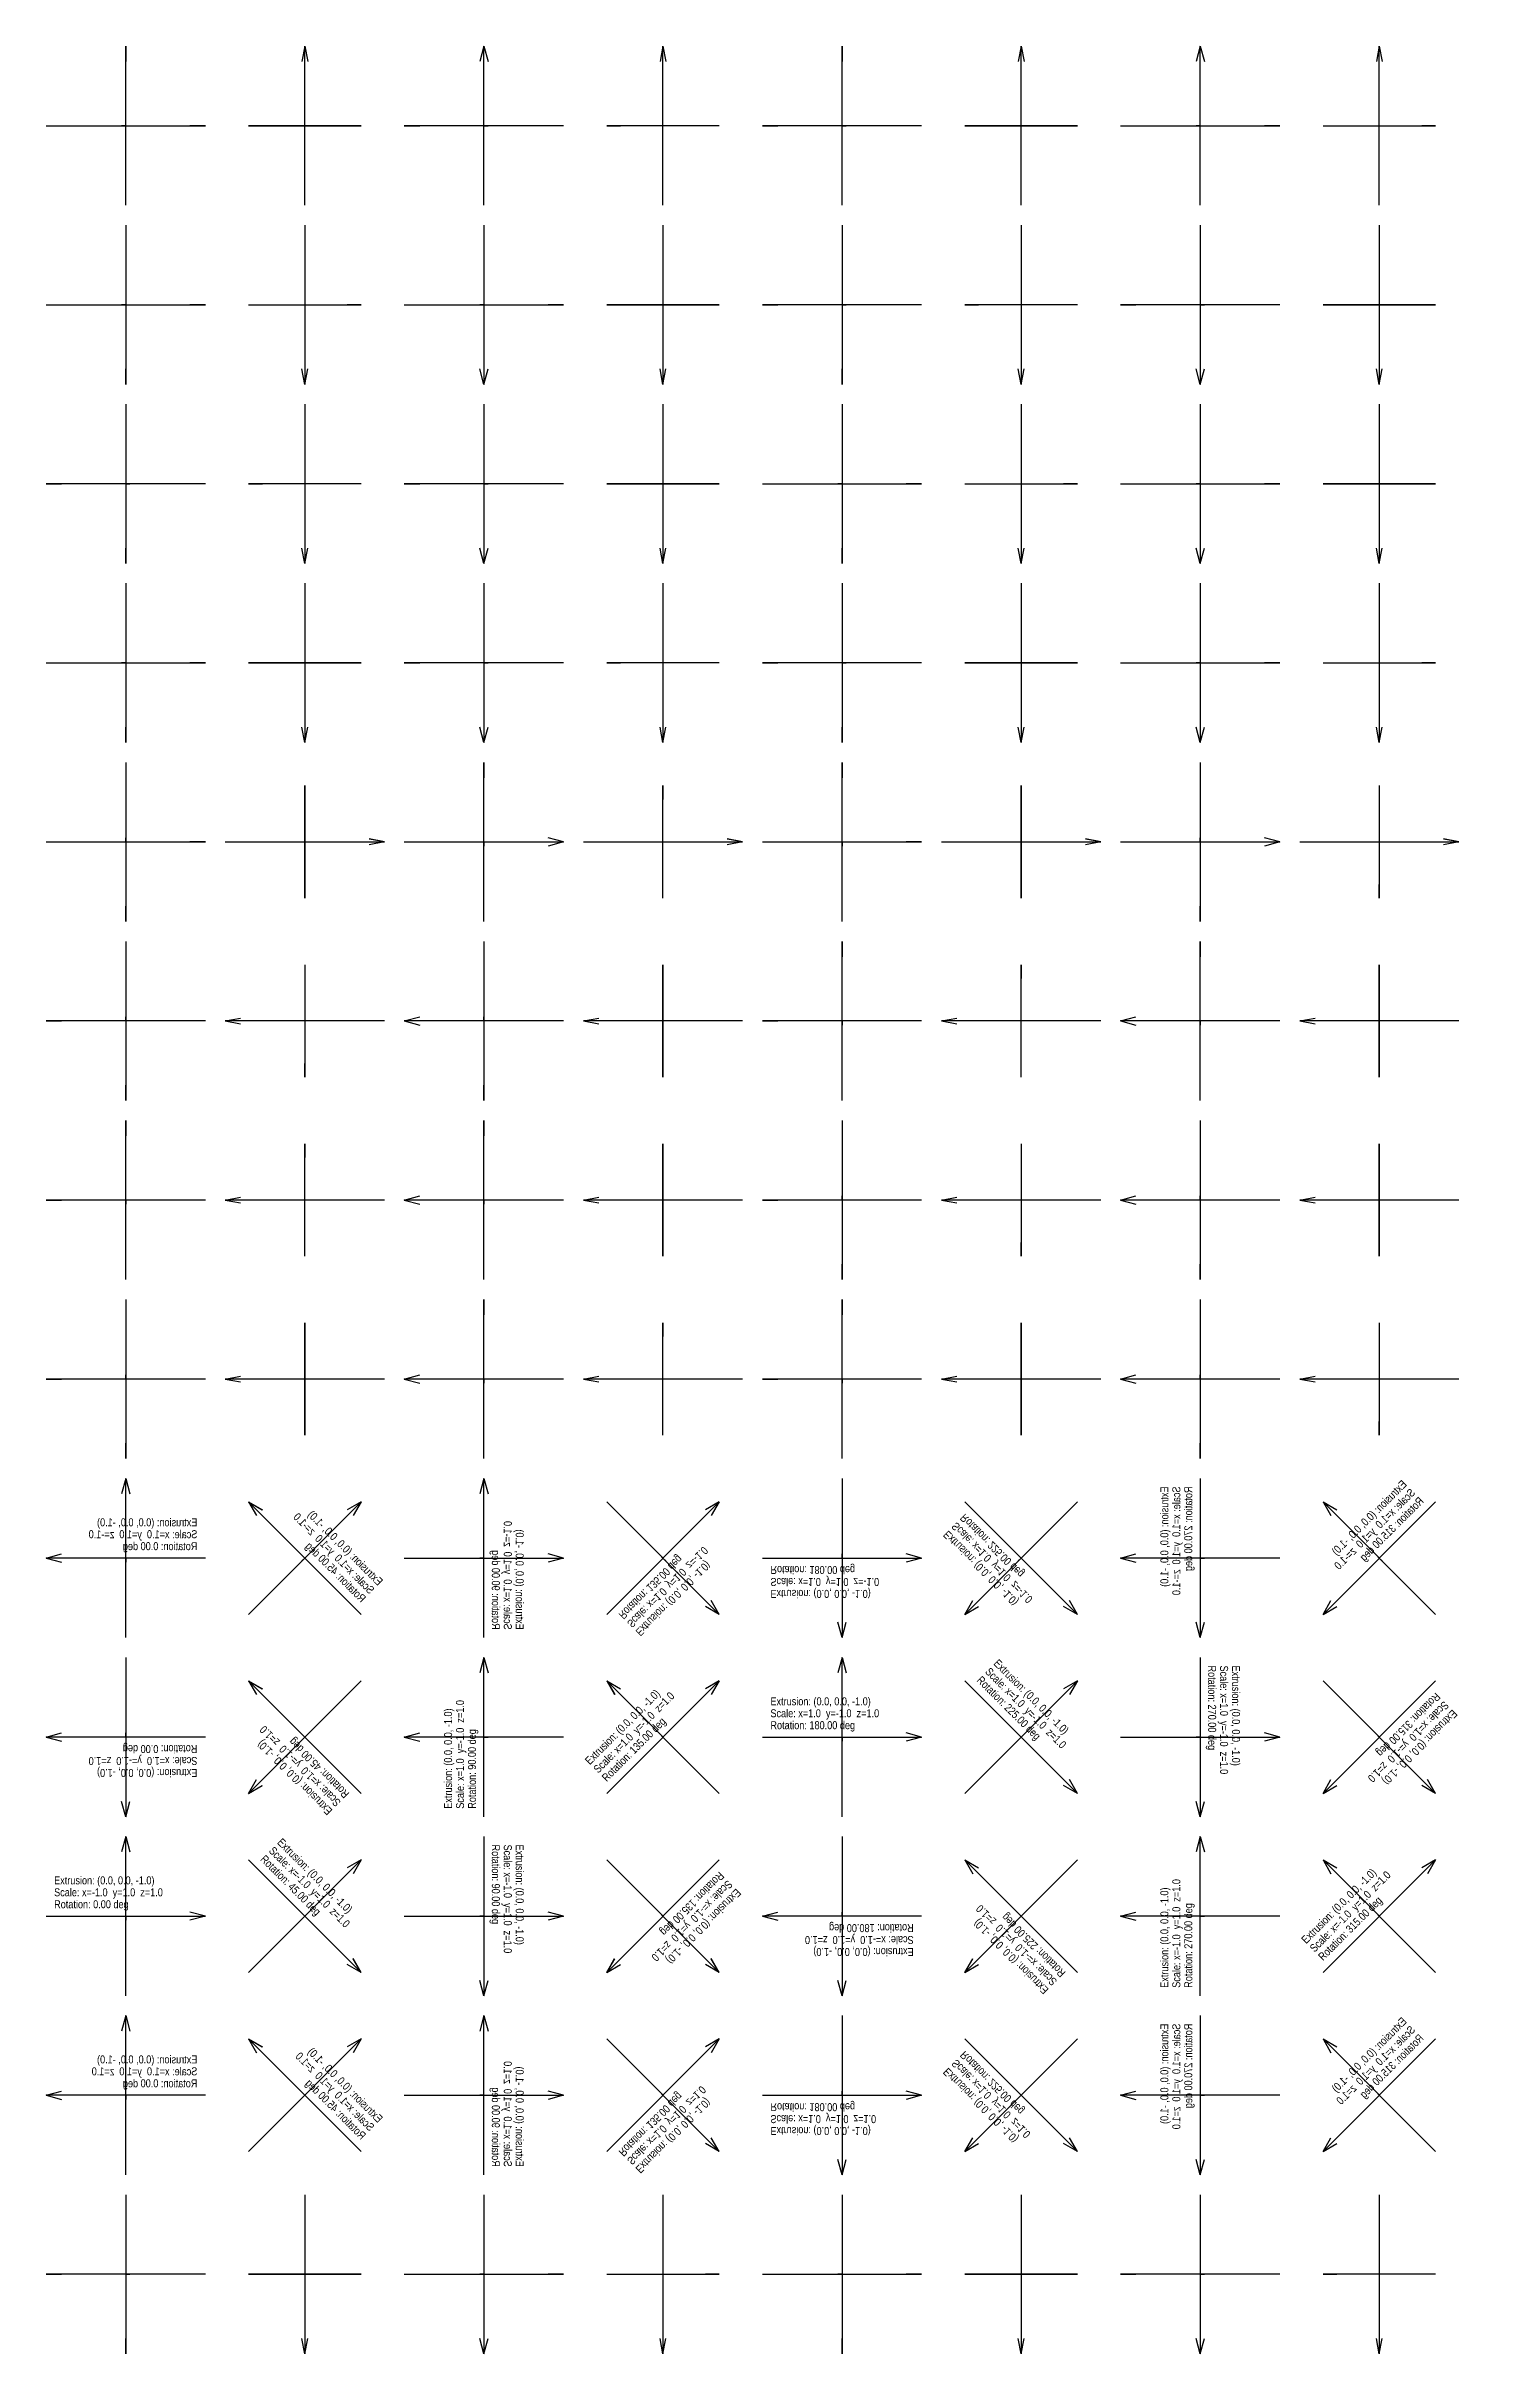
# Model space of a CAD drawing. Header units: metres. Extents: x -2 to 34, y -3 to 106.
# Drawn here: x -2 to 34.3, y 47.5 to 105.5 of the extents above; entities that cross this region are included whole.
import ezdxf

# ---------------------------------------------------------------- set-up
doc = ezdxf.new("R2010")
doc.units = ezdxf.units.M
for name, color, linetype in [('ARROWS', 7, 'Continuous'), ('CONFIG', 7, 'Continuous'), ('EXPLODE', 7, 'Continuous')]:
    doc.layers.add(name, color=color, linetype=linetype)
doc.styles.add('CONFIG', font='OpenSansCondensed-Light.ttf')

# ---------------------------------------------------------------- blocks, each defined once
blk = doc.blocks.new('BASE')
at = {"layer": 'ARROWS', "color": 3}
for p, q in [((0, 2), (-0.104, 1.614)), ((0, -2), (0, 2)), ((0, 2), (0.104, 1.614))]:
    blk.add_line(p, q, dxfattribs=at)
at = {"layer": 'ARROWS', "color": 1}
for p, q in [((-2, 0), (2, 0)), ((2, 0), (1.614, 0.104)), ((2, 0), (1.614, -0.104))]:
    blk.add_line(p, q, dxfattribs=at)
at = {"layer": 'ARROWS', "color": 5}
for p, q in [((0, 0, 2), (0, 0.104, 1.614)), ((0, 0, -2), (0, 0, 2)), ((0, 0, 2), (0, -0.104, 1.614))]:
    blk.add_line(p, q, dxfattribs=at)
at = {"style": 'CONFIG'}
for tag, p in [('SCALE', (-1.8, 0.5)), ('EXTRUSION', (-1.8, 0.8)), ('ROTATION', (-1.8, 0.2))]:
    blk.add_attdef(tag, p, '', height=0.2, dxfattribs=at)

msp = doc.modelspace()

# ---------------------------------------------------------------- linework, layer by layer
at = {"layer": 'EXPLODE', "color": 6}
for p, q in [((0, 101.5), (0, 105.5)), ((0, 105.5), (0, 105.114, 0.104)), ((0, 105.5), (0, 105.114, -0.104)), ((4.5, 105.5), (4.427, 105.114, 0.073)), ((4.5, 101.5), (4.5, 105.5)), ((4.5, 105.5), (4.573, 105.114, -0.073)), ((9, 105.5), (8.896, 105.114)), ((9, 101.5), (9, 105.5)), ((9, 105.5), (9.104, 105.114)), ((13.5, 105.5), (13.427, 105.114, -0.073)), ((13.5, 101.5), (13.5, 105.5)), ((13.5, 105.5), (13.573, 105.114, 0.073)), ((18, 101.5), (18, 105.5)), ((18, 105.5), (18, 105.114, -0.104)), ((18, 105.5), (18, 105.114, 0.104)), ((22.5, 105.5), (22.427, 105.114, 0.073)), ((22.5, 101.5), (22.5, 105.5)), ((22.5, 105.5), (22.573, 105.114, -0.073)), ((27, 105.5), (26.896, 105.114)), ((27, 101.5), (27, 105.5)), ((27, 105.5), (27.104, 105.114)), ((31.5, 105.5), (31.427, 105.114, -0.073)), ((31.5, 101.5), (31.5, 105.5)), ((31.5, 105.5), (31.573, 105.114, 0.073)), ((-2, 103.5), (2, 103.5)), ((0, 103.5, 2), (-0.104, 103.5, 1.614)), ((0, 103.5, -2), (0, 103.5, 2)), ((0, 103.5, 2), (0.104, 103.5, 1.614)), ((2, 103.5), (1.614, 103.5, 0.104)), ((2, 103.5), (1.614, 103.5, -0.104)), ((3.086, 103.5, -1.414), (5.914, 103.5, 1.414)), ((5.914, 103.5, -1.414), (3.086, 103.5, 1.414)), ((3.086, 103.5, 1.414), (3.286, 103.5, 1.068)), ((3.086, 103.5, 1.414), (3.432, 103.5, 1.214)), ((5.914, 103.5, 1.414), (5.568, 103.5, 1.214)), ((5.914, 103.5, 1.414), (5.714, 103.5, 1.068)), ((11, 103.5), (7, 103.5)), ((7, 103.5), (7.386, 103.5, -0.104)), ((7, 103.5), (7.386, 103.5, 0.104)), ((9, 103.5, 2), (8.896, 103.5, 1.614)), ((9, 103.5, -2), (9, 103.5, 2)), ((9, 103.5, 2), (9.104, 103.5, 1.614)), ((14.914, 103.5, -1.414), (12.086, 103.5, 1.414)), ((12.086, 103.5, 1.414), (12.286, 103.5, 1.068)), ((12.086, 103.5, 1.414), (12.432, 103.5, 1.214)), ((14.914, 103.5, 1.414), (12.086, 103.5, -1.414)), ((12.086, 103.5, -1.414), (12.432, 103.5, -1.214)), ((12.086, 103.5, -1.414), (12.286, 103.5, -1.068)), ((20, 103.5), (16, 103.5)), ((16, 103.5), (16.386, 103.5, -0.104)), ((16, 103.5), (16.386, 103.5, 0.104)), ((18, 103.5, -2), (17.896, 103.5, -1.614)), ((18, 103.5, 2), (18, 103.5, -2)), ((18, 103.5, -2), (18.104, 103.5, -1.614)), ((23.914, 103.5, 1.414), (21.086, 103.5, -1.414)), ((21.086, 103.5, -1.414), (21.432, 103.5, -1.214)), ((21.086, 103.5, -1.414), (21.286, 103.5, -1.068)), ((21.086, 103.5, 1.414), (23.914, 103.5, -1.414)), ((23.914, 103.5, -1.414), (23.568, 103.5, -1.214)), ((23.914, 103.5, -1.414), (23.714, 103.5, -1.068)), ((25, 103.5), (29, 103.5)), ((27, 103.5, -2), (26.896, 103.5, -1.614)), ((27, 103.5, 2), (27, 103.5, -2)), ((27, 103.5, -2), (27.104, 103.5, -1.614)), ((29, 103.5), (28.614, 103.5, 0.104)), ((29, 103.5), (28.614, 103.5, -0.104)), ((30.086, 103.5, 1.414), (32.914, 103.5, -1.414)), ((30.086, 103.5, -1.414), (32.914, 103.5, 1.414)), ((32.914, 103.5, -1.414), (32.568, 103.5, -1.214)), ((32.914, 103.5, 1.414), (32.568, 103.5, 1.214)), ((32.914, 103.5, -1.414), (32.714, 103.5, -1.068)), ((32.914, 103.5, 1.414), (32.714, 103.5, 1.068)), ((0, 101), (0, 97)), ((4.5, 101), (4.5, 97)), ((9, 101), (9, 97)), ((13.5, 101), (13.5, 97)), ((18, 101), (18, 97)), ((22.5, 101), (22.5, 97)), ((27, 101), (27, 97)), ((31.5, 101), (31.5, 97)), ((-2, 99), (2, 99)), ((0, 99, -2), (-0.104, 99, -1.614)), ((0, 99, 2), (0, 99, -2)), ((0, 99, -2), (0.104, 99, -1.614)), ((2, 99), (1.614, 99, -0.104)), ((2, 99), (1.614, 99, 0.104)), ((3.086, 99, -1.414), (5.914, 99, 1.414)), ((3.086, 99, 1.414), (5.914, 99, -1.414)), ((5.914, 99, 1.414), (5.568, 99, 1.214)), ((5.914, 99, -1.414), (5.568, 99, -1.214)), ((5.914, 99, 1.414), (5.714, 99, 1.068)), ((5.914, 99, -1.414), (5.714, 99, -1.068)), ((7, 99), (11, 99)), ((9, 99, 2), (8.896, 99, 1.614)), ((9, 99, -2), (9, 99, 2)), ((9, 99, 2), (9.104, 99, 1.614)), ((11, 99), (10.614, 99, -0.104)), ((11, 99), (10.614, 99, 0.104)), ((14.914, 99, -1.414), (12.086, 99, 1.414)), ((12.086, 99, 1.414), (12.432, 99, 1.214)), ((12.086, 99, 1.414), (12.286, 99, 1.068)), ((12.086, 99, -1.414), (14.914, 99, 1.414)), ((14.914, 99, 1.414), (14.568, 99, 1.214)), ((14.914, 99, 1.414), (14.714, 99, 1.068)), ((20, 99), (16, 99)), ((16, 99), (16.386, 99, 0.104)), ((16, 99), (16.386, 99, -0.104)), ((18, 99, 2), (17.896, 99, 1.614)), ((18, 99, -2), (18, 99, 2)), ((18, 99, 2), (18.104, 99, 1.614)), ((23.914, 99, 1.414), (21.086, 99, -1.414)), ((21.086, 99, -1.414), (21.286, 99, -1.068)), ((21.086, 99, -1.414), (21.432, 99, -1.214)), ((23.914, 99, -1.414), (21.086, 99, 1.414)), ((21.086, 99, 1.414), (21.432, 99, 1.214)), ((21.086, 99, 1.414), (21.286, 99, 1.068)), ((29, 99), (25, 99)), ((25, 99), (25.386, 99, 0.104)), ((25, 99), (25.386, 99, -0.104)), ((27, 99, -2), (26.896, 99, -1.614)), ((27, 99, 2), (27, 99, -2)), ((27, 99, -2), (27.104, 99, -1.614)), ((30.086, 99, 1.414), (32.914, 99, -1.414)), ((32.914, 99, 1.414), (30.086, 99, -1.414)), ((30.086, 99, -1.414), (30.286, 99, -1.068)), ((30.086, 99, -1.414), (30.432, 99, -1.214)), ((32.914, 99, -1.414), (32.568, 99, -1.214)), ((32.914, 99, -1.414), (32.714, 99, -1.068)), ((0, 97), (0, 97.386, -0.104)), ((0, 97), (0, 97.386, 0.104)), ((4.5, 97), (4.427, 97.386, 0.073)), ((4.5, 97), (4.573, 97.386, -0.073)), ((9, 97), (8.896, 97.386)), ((9, 97), (9.104, 97.386)), ((13.5, 97), (13.427, 97.386, -0.073)), ((13.5, 97), (13.573, 97.386, 0.073)), ((18, 97), (18, 97.386, 0.104)), ((18, 97), (18, 97.386, -0.104)), ((22.5, 97), (22.427, 97.386, 0.073)), ((22.5, 97), (22.573, 97.386, -0.073)), ((27, 97), (26.896, 97.386)), ((27, 97), (27.104, 97.386)), ((31.5, 97), (31.427, 97.386, -0.073)), ((31.5, 97), (31.573, 97.386, 0.073)), ((0, 96.5), (0, 92.5)), ((4.5, 96.5), (4.5, 92.5)), ((9, 96.5), (9, 92.5)), ((13.5, 96.5), (13.5, 92.5)), ((18, 96.5), (18, 92.5)), ((22.5, 96.5), (22.5, 92.5)), ((27, 96.5), (27, 92.5)), ((31.5, 96.5), (31.5, 92.5)), ((2, 94.5), (-2, 94.5)), ((-2, 94.5), (-1.614, 94.5, 0.104)), ((-2, 94.5), (-1.614, 94.5, -0.104)), ((0, 94.5, 2), (-0.104, 94.5, 1.614)), ((0, 94.5, -2), (0, 94.5, 2)), ((0, 94.5, 2), (0.104, 94.5, 1.614)), ((5.914, 94.5, 1.414), (3.086, 94.5, -1.414)), ((3.086, 94.5, -1.414), (3.286, 94.5, -1.068)), ((3.086, 94.5, -1.414), (3.432, 94.5, -1.214)), ((5.914, 94.5, -1.414), (3.086, 94.5, 1.414)), ((3.086, 94.5, 1.414), (3.432, 94.5, 1.214)), ((3.086, 94.5, 1.414), (3.286, 94.5, 1.068)), ((11, 94.5), (7, 94.5)), ((7, 94.5), (7.386, 94.5, 0.104)), ((7, 94.5), (7.386, 94.5, -0.104)), ((9, 94.5, -2), (8.896, 94.5, -1.614)), ((9, 94.5, 2), (9, 94.5, -2)), ((9, 94.5, -2), (9.104, 94.5, -1.614)), ((12.086, 94.5, 1.414), (14.914, 94.5, -1.414)), ((14.914, 94.5, 1.414), (12.086, 94.5, -1.414)), ((12.086, 94.5, -1.414), (12.286, 94.5, -1.068)), ((12.086, 94.5, -1.414), (12.432, 94.5, -1.214)), ((14.914, 94.5, -1.414), (14.568, 94.5, -1.214)), ((14.914, 94.5, -1.414), (14.714, 94.5, -1.068)), ((16, 94.5), (20, 94.5)), ((18, 94.5, -2), (17.896, 94.5, -1.614)), ((18, 94.5, 2), (18, 94.5, -2)), ((18, 94.5, -2), (18.104, 94.5, -1.614)), ((20, 94.5), (19.614, 94.5, -0.104)), ((20, 94.5), (19.614, 94.5, 0.104)), ((21.086, 94.5, -1.414), (23.914, 94.5, 1.414)), ((21.086, 94.5, 1.414), (23.914, 94.5, -1.414)), ((23.914, 94.5, 1.414), (23.568, 94.5, 1.214)), ((23.914, 94.5, -1.414), (23.568, 94.5, -1.214)), ((23.914, 94.5, 1.414), (23.714, 94.5, 1.068)), ((23.914, 94.5, -1.414), (23.714, 94.5, -1.068)), ((25, 94.5), (29, 94.5)), ((27, 94.5, 2), (26.896, 94.5, 1.614)), ((27, 94.5, -2), (27, 94.5, 2)), ((27, 94.5, 2), (27.104, 94.5, 1.614)), ((29, 94.5), (28.614, 94.5, -0.104)), ((29, 94.5), (28.614, 94.5, 0.104)), ((32.914, 94.5, -1.414), (30.086, 94.5, 1.414)), ((30.086, 94.5, 1.414), (30.432, 94.5, 1.214)), ((30.086, 94.5, 1.414), (30.286, 94.5, 1.068)), ((30.086, 94.5, -1.414), (32.914, 94.5, 1.414)), ((32.914, 94.5, 1.414), (32.568, 94.5, 1.214)), ((32.914, 94.5, 1.414), (32.714, 94.5, 1.068)), ((0, 92.5), (0, 92.886, 0.104)), ((0, 92.5), (0, 92.886, -0.104)), ((4.5, 92.5), (4.427, 92.886, 0.073)), ((4.5, 92.5), (4.573, 92.886, -0.073)), ((9, 92.5), (8.896, 92.886)), ((9, 92.5), (9.104, 92.886)), ((13.5, 92.5), (13.427, 92.886, -0.073)), ((13.5, 92.5), (13.573, 92.886, 0.073)), ((18, 92.5), (18, 92.886, -0.104)), ((18, 92.5), (18, 92.886, 0.104)), ((22.5, 92.5), (22.427, 92.886, 0.073)), ((22.5, 92.5), (22.573, 92.886, -0.073)), ((27, 92.5), (26.896, 92.886)), ((27, 92.5), (27.104, 92.886)), ((31.5, 92.5), (31.427, 92.886, -0.073)), ((31.5, 92.5), (31.573, 92.886, 0.073)), ((0, 92), (0, 88)), ((4.5, 92), (4.5, 88)), ((9, 92), (9, 88)), ((13.5, 92), (13.5, 88)), ((18, 92), (18, 88)), ((22.5, 92), (22.5, 88)), ((27, 92), (27, 88)), ((31.5, 92), (31.5, 88)), ((-2, 90), (2, 90)), ((0, 90, 2), (-0.104, 90, 1.614)), ((0, 90, -2), (0, 90, 2)), ((0, 90, 2), (0.104, 90, 1.614)), ((2, 90), (1.614, 90, 0.104)), ((2, 90), (1.614, 90, -0.104)), ((3.086, 90, -1.414), (5.914, 90, 1.414)), ((5.914, 90, -1.414), (3.086, 90, 1.414)), ((3.086, 90, 1.414), (3.286, 90, 1.068)), ((3.086, 90, 1.414), (3.432, 90, 1.214)), ((5.914, 90, 1.414), (5.568, 90, 1.214)), ((5.914, 90, 1.414), (5.714, 90, 1.068)), ((11, 90), (7, 90)), ((7, 90), (7.386, 90, -0.104)), ((7, 90), (7.386, 90, 0.104)), ((9, 90, 2), (8.896, 90, 1.614)), ((9, 90, -2), (9, 90, 2)), ((9, 90, 2), (9.104, 90, 1.614)), ((14.914, 90, -1.414), (12.086, 90, 1.414)), ((12.086, 90, 1.414), (12.286, 90, 1.068)), ((12.086, 90, 1.414), (12.432, 90, 1.214)), ((14.914, 90, 1.414), (12.086, 90, -1.414)), ((12.086, 90, -1.414), (12.432, 90, -1.214)), ((12.086, 90, -1.414), (12.286, 90, -1.068)), ((20, 90), (16, 90)), ((16, 90), (16.386, 90, -0.104)), ((16, 90), (16.386, 90, 0.104)), ((18, 90, -2), (17.896, 90, -1.614)), ((18, 90, 2), (18, 90, -2)), ((18, 90, -2), (18.104, 90, -1.614)), ((23.914, 90, 1.414), (21.086, 90, -1.414)), ((21.086, 90, -1.414), (21.432, 90, -1.214)), ((21.086, 90, -1.414), (21.286, 90, -1.068)), ((21.086, 90, 1.414), (23.914, 90, -1.414)), ((23.914, 90, -1.414), (23.568, 90, -1.214)), ((23.914, 90, -1.414), (23.714, 90, -1.068)), ((25, 90), (29, 90)), ((27, 90, -2), (26.896, 90, -1.614)), ((27, 90, 2), (27, 90, -2)), ((27, 90, -2), (27.104, 90, -1.614)), ((29, 90), (28.614, 90, 0.104)), ((29, 90), (28.614, 90, -0.104)), ((30.086, 90, 1.414), (32.914, 90, -1.414)), ((30.086, 90, -1.414), (32.914, 90, 1.414)), ((32.914, 90, -1.414), (32.568, 90, -1.214)), ((32.914, 90, 1.414), (32.568, 90, 1.214)), ((32.914, 90, -1.414), (32.714, 90, -1.068)), ((32.914, 90, 1.414), (32.714, 90, 1.068)), ((0, 88), (0, 88.386, 0.104)), ((0, 88), (0, 88.386, -0.104)), ((4.5, 88), (4.427, 88.386, 0.073)), ((4.5, 88), (4.573, 88.386, -0.073)), ((9, 88), (8.896, 88.386)), ((9, 88), (9.104, 88.386)), ((13.5, 88), (13.427, 88.386, -0.073)), ((13.5, 88), (13.573, 88.386, 0.073)), ((18, 88), (18, 88.386, -0.104)), ((18, 88), (18, 88.386, 0.104)), ((22.5, 88), (22.427, 88.386, 0.073)), ((22.5, 88), (22.573, 88.386, -0.073)), ((27, 88), (26.896, 88.386)), ((27, 88), (27.104, 88.386)), ((31.5, 88), (31.427, 88.386, -0.073)), ((31.5, 88), (31.573, 88.386, 0.073)), ((0, 87.5), (0, 83.5)), ((9, 83.5), (9, 87.5)), ((9, 87.5), (9, 87.114, -0.104)), ((9, 87.5), (9, 87.114, 0.104)), ((18, 83.5), (18, 87.5)), ((18, 87.5), (18, 87.114, -0.104)), ((18, 87.5), (18, 87.114, 0.104)), ((27, 87.5), (27, 83.5)), ((4.5, 86.914, -1.414), (4.5, 84.086, 1.414)), ((4.5, 84.086, -1.414), (4.5, 86.914, 1.414)), ((4.5, 86.914, 1.414), (4.5, 86.714, 1.068)), ((4.5, 86.914, 1.414), (4.5, 86.568, 1.214)), ((13.5, 84.086, -1.414), (13.5, 86.914, 1.414)), ((13.5, 86.914, 1.414), (13.5, 86.714, 1.068)), ((13.5, 86.914, 1.414), (13.5, 86.568, 1.214)), ((13.5, 84.086, 1.414), (13.5, 86.914, -1.414)), ((13.5, 86.914, -1.414), (13.5, 86.568, -1.214)), ((13.5, 86.914, -1.414), (13.5, 86.714, -1.068)), ((22.5, 84.086, 1.414), (22.5, 86.914, -1.414)), ((22.5, 86.914, -1.414), (22.5, 86.568, -1.214)), ((22.5, 86.914, -1.414), (22.5, 86.714, -1.068)), ((22.5, 86.914, 1.414), (22.5, 84.086, -1.414)), ((31.5, 86.914, 1.414), (31.5, 84.086, -1.414)), ((31.5, 86.914, -1.414), (31.5, 84.086, 1.414)), ((-2, 85.5), (2, 85.5)), ((0, 85.5, 2), (0, 85.604, 1.614)), ((0, 85.5, -2), (0, 85.5, 2)), ((0, 85.5, 2), (0, 85.396, 1.614)), ((2, 85.5), (1.614, 85.5, 0.104)), ((2, 85.5), (1.614, 85.5, -0.104)), ((2.5, 85.5), (6.5, 85.5)), ((6.5, 85.5), (6.114, 85.573, 0.073)), ((6.5, 85.5), (6.114, 85.427, -0.073)), ((7, 85.5), (11, 85.5)), ((9, 85.5, 2), (9, 85.604, 1.614)), ((9, 85.5, -2), (9, 85.5, 2)), ((9, 85.5, 2), (9, 85.396, 1.614)), ((11, 85.5), (10.614, 85.604)), ((11, 85.5), (10.614, 85.396)), ((11.5, 85.5), (15.5, 85.5)), ((15.5, 85.5), (15.114, 85.573, -0.073)), ((15.5, 85.5), (15.114, 85.427, 0.073)), ((16, 85.5), (20, 85.5)), ((18, 85.5, -2), (18, 85.604, -1.614)), ((18, 85.5, 2), (18, 85.5, -2)), ((18, 85.5, -2), (18, 85.396, -1.614)), ((20, 85.5), (19.614, 85.5, -0.104)), ((20, 85.5), (19.614, 85.5, 0.104)), ((20.5, 85.5), (24.5, 85.5)), ((24.5, 85.5), (24.114, 85.573, 0.073)), ((24.5, 85.5), (24.114, 85.427, -0.073)), ((25, 85.5), (29, 85.5)), ((27, 85.5, -2), (27, 85.604, -1.614)), ((27, 85.5, 2), (27, 85.5, -2)), ((27, 85.5, -2), (27, 85.396, -1.614)), ((29, 85.5), (28.614, 85.604)), ((29, 85.5), (28.614, 85.396)), ((29.5, 85.5), (33.5, 85.5)), ((33.5, 85.5), (33.114, 85.573, -0.073)), ((33.5, 85.5), (33.114, 85.427, 0.073)), ((4.5, 84.086, 1.414), (4.5, 84.432, 1.214)), ((4.5, 84.086, 1.414), (4.5, 84.286, 1.068)), ((22.5, 84.086, -1.414), (22.5, 84.432, -1.214)), ((22.5, 84.086, -1.414), (22.5, 84.286, -1.068)), ((31.5, 84.086, -1.414), (31.5, 84.432, -1.214)), ((31.5, 84.086, 1.414), (31.5, 84.432, 1.214)), ((31.5, 84.086, -1.414), (31.5, 84.286, -1.068)), ((31.5, 84.086, 1.414), (31.5, 84.286, 1.068)), ((0, 83.5), (0, 83.886, 0.104)), ((0, 83.5), (0, 83.886, -0.104)), ((27, 83.5), (27, 83.886, 0.104)), ((27, 83.5), (27, 83.886, -0.104)), ((0, 83), (0, 79)), ((9, 83), (9, 79)), ((18, 79), (18, 83)), ((18, 83), (18, 82.614, 0.104)), ((18, 83), (18, 82.614, -0.104)), ((27, 79), (27, 83)), ((27, 83), (27, 82.614, 0.104)), ((27, 83), (27, 82.614, -0.104)), ((4.5, 82.414, -1.414), (4.5, 79.586, 1.414)), ((4.5, 82.414, 1.414), (4.5, 79.586, -1.414)), ((13.5, 79.586, -1.414), (13.5, 82.414, 1.414)), ((13.5, 82.414, 1.414), (13.5, 82.068, 1.214)), ((13.5, 82.414, 1.414), (13.5, 82.214, 1.068)), ((13.5, 82.414, -1.414), (13.5, 79.586, 1.414)), ((22.5, 79.586, 1.414), (22.5, 82.414, -1.414)), ((22.5, 82.414, -1.414), (22.5, 82.214, -1.068)), ((22.5, 82.414, -1.414), (22.5, 82.068, -1.214)), ((22.5, 79.586, -1.414), (22.5, 82.414, 1.414)), ((22.5, 82.414, 1.414), (22.5, 82.068, 1.214)), ((22.5, 82.414, 1.414), (22.5, 82.214, 1.068)), ((31.5, 82.414, 1.414), (31.5, 79.586, -1.414)), ((31.5, 79.586, 1.414), (31.5, 82.414, -1.414)), ((31.5, 82.414, -1.414), (31.5, 82.214, -1.068)), ((31.5, 82.414, -1.414), (31.5, 82.068, -1.214)), ((2, 81), (-2, 81)), ((-2, 81), (-1.614, 81, -0.104)), ((-2, 81), (-1.614, 81, 0.104)), ((0, 81, -2), (0, 81.104, -1.614)), ((0, 81, 2), (0, 81, -2)), ((0, 81, -2), (0, 80.896, -1.614)), ((2.5, 81), (2.886, 81.073, 0.073)), ((6.5, 81), (2.5, 81)), ((2.5, 81), (2.886, 80.927, -0.073)), ((7, 81), (7.386, 81.104)), ((11, 81), (7, 81)), ((7, 81), (7.386, 80.896)), ((9, 81, 2), (9, 81.104, 1.614)), ((9, 81, -2), (9, 81, 2)), ((9, 81, 2), (9, 80.896, 1.614)), ((11.5, 81), (11.886, 81.073, -0.073)), ((15.5, 81), (11.5, 81)), ((11.5, 81), (11.886, 80.927, 0.073)), ((20, 81), (16, 81)), ((16, 81), (16.386, 81, 0.104)), ((16, 81), (16.386, 81, -0.104)), ((18, 81, 2), (18, 81.104, 1.614)), ((18, 81, -2), (18, 81, 2)), ((18, 81, 2), (18, 80.896, 1.614)), ((20.5, 81), (20.886, 81.073, 0.073)), ((24.5, 81), (20.5, 81)), ((20.5, 81), (20.886, 80.927, -0.073)), ((25, 81), (25.386, 81.104)), ((29, 81), (25, 81)), ((25, 81), (25.386, 80.896)), ((27, 81, -2), (27, 81.104, -1.614)), ((27, 81, 2), (27, 81, -2)), ((27, 81, -2), (27, 80.896, -1.614)), ((29.5, 81), (29.886, 81.073, -0.073)), ((33.5, 81), (29.5, 81)), ((29.5, 81), (29.886, 80.927, 0.073)), ((4.5, 79.586, 1.414), (4.5, 79.932, 1.214)), ((4.5, 79.586, -1.414), (4.5, 79.932, -1.214)), ((4.5, 79.586, 1.414), (4.5, 79.786, 1.068)), ((4.5, 79.586, -1.414), (4.5, 79.786, -1.068)), ((13.5, 79.586, 1.414), (13.5, 79.932, 1.214)), ((13.5, 79.586, 1.414), (13.5, 79.786, 1.068)), ((31.5, 79.586, -1.414), (31.5, 79.932, -1.214)), ((31.5, 79.586, -1.414), (31.5, 79.786, -1.068)), ((0, 79), (0, 79.386, -0.104)), ((0, 79), (0, 79.386, 0.104)), ((9, 79), (9, 79.386, -0.104)), ((9, 79), (9, 79.386, 0.104)), ((0, 74.5), (0, 78.5)), ((0, 78.5), (0, 78.114, 0.104)), ((0, 78.5), (0, 78.114, -0.104)), ((9, 74.5), (9, 78.5)), ((9, 78.5), (9, 78.114, 0.104)), ((9, 78.5), (9, 78.114, -0.104)), ((18, 78.5), (18, 74.5)), ((27, 78.5), (27, 74.5)), ((4.5, 75.086, 1.414), (4.5, 77.914, -1.414)), ((4.5, 77.914, -1.414), (4.5, 77.714, -1.068)), ((4.5, 77.914, -1.414), (4.5, 77.568, -1.214)), ((4.5, 75.086, -1.414), (4.5, 77.914, 1.414)), ((4.5, 77.914, 1.414), (4.5, 77.568, 1.214)), ((4.5, 77.914, 1.414), (4.5, 77.714, 1.068)), ((13.5, 77.914, 1.414), (13.5, 75.086, -1.414)), ((13.5, 75.086, 1.414), (13.5, 77.914, -1.414)), ((13.5, 77.914, -1.414), (13.5, 77.714, -1.068)), ((13.5, 77.914, -1.414), (13.5, 77.568, -1.214)), ((22.5, 77.914, -1.414), (22.5, 75.086, 1.414)), ((22.5, 77.914, 1.414), (22.5, 75.086, -1.414)), ((31.5, 75.086, -1.414), (31.5, 77.914, 1.414)), ((31.5, 77.914, 1.414), (31.5, 77.568, 1.214)), ((31.5, 77.914, 1.414), (31.5, 77.714, 1.068)), ((31.5, 77.914, -1.414), (31.5, 75.086, 1.414)), ((0, 76.5, 2), (0, 76.604, 1.614)), ((2.5, 76.5), (2.886, 76.573, 0.073)), ((7, 76.5), (7.386, 76.604)), ((9, 76.5, -2), (9, 76.604, -1.614)), ((11.5, 76.5), (11.886, 76.573, -0.073)), ((18, 76.5, -2), (18, 76.604, -1.614)), ((20.5, 76.5), (20.886, 76.573, 0.073)), ((25, 76.5), (25.386, 76.604)), ((27, 76.5, 2), (27, 76.604, 1.614)), ((29.5, 76.5), (29.886, 76.573, -0.073)), ((2, 76.5), (-2, 76.5)), ((-2, 76.5), (-1.614, 76.5, 0.104)), ((-2, 76.5), (-1.614, 76.5, -0.104)), ((0, 76.5, -2), (0, 76.5, 2)), ((0, 76.5, 2), (0, 76.396, 1.614)), ((6.5, 76.5), (2.5, 76.5)), ((2.5, 76.5), (2.886, 76.427, -0.073)), ((11, 76.5), (7, 76.5)), ((7, 76.5), (7.386, 76.396)), ((9, 76.5, 2), (9, 76.5, -2)), ((9, 76.5, -2), (9, 76.396, -1.614)), ((15.5, 76.5), (11.5, 76.5)), ((11.5, 76.5), (11.886, 76.427, 0.073)), ((20, 76.5), (16, 76.5)), ((16, 76.5), (16.386, 76.5, -0.104)), ((16, 76.5), (16.386, 76.5, 0.104)), ((18, 76.5, 2), (18, 76.5, -2)), ((18, 76.5, -2), (18, 76.396, -1.614)), ((24.5, 76.5), (20.5, 76.5)), ((20.5, 76.5), (20.886, 76.427, -0.073)), ((29, 76.5), (25, 76.5)), ((25, 76.5), (25.386, 76.396)), ((27, 76.5, -2), (27, 76.5, 2)), ((27, 76.5, 2), (27, 76.396, 1.614)), ((33.5, 76.5), (29.5, 76.5)), ((29.5, 76.5), (29.886, 76.427, 0.073)), ((13.5, 75.086, -1.414), (13.5, 75.432, -1.214)), ((22.5, 75.086, 1.414), (22.5, 75.432, 1.214)), ((22.5, 75.086, -1.414), (22.5, 75.432, -1.214)), ((31.5, 75.086, 1.414), (31.5, 75.432, 1.214)), ((13.5, 75.086, -1.414), (13.5, 75.286, -1.068)), ((18, 74.5), (18, 74.886, -0.104)), ((18, 74.5), (18, 74.886, 0.104)), ((22.5, 75.086, 1.414), (22.5, 75.286, 1.068)), ((22.5, 75.086, -1.414), (22.5, 75.286, -1.068)), ((27, 74.5), (27, 74.886, -0.104)), ((27, 74.5), (27, 74.886, 0.104)), ((31.5, 75.086, 1.414), (31.5, 75.286, 1.068)), ((0, 74), (0, 70)), ((9, 70), (9, 74)), ((9, 74), (9, 73.614, -0.104)), ((9, 74), (9, 73.614, 0.104)), ((18, 70), (18, 74)), ((18, 74), (18, 73.614, -0.104)), ((18, 74), (18, 73.614, 0.104)), ((27, 74), (27, 70)), ((4.5, 73.414, -1.414), (4.5, 70.586, 1.414)), ((4.5, 70.586, -1.414), (4.5, 73.414, 1.414)), ((4.5, 73.414, 1.414), (4.5, 73.214, 1.068)), ((4.5, 73.414, 1.414), (4.5, 73.068, 1.214)), ((13.5, 70.586, -1.414), (13.5, 73.414, 1.414)), ((13.5, 73.414, 1.414), (13.5, 73.214, 1.068)), ((13.5, 73.414, 1.414), (13.5, 73.068, 1.214)), ((13.5, 70.586, 1.414), (13.5, 73.414, -1.414)), ((13.5, 73.414, -1.414), (13.5, 73.068, -1.214)), ((13.5, 73.414, -1.414), (13.5, 73.214, -1.068)), ((22.5, 70.586, 1.414), (22.5, 73.414, -1.414)), ((22.5, 73.414, -1.414), (22.5, 73.068, -1.214)), ((22.5, 73.414, -1.414), (22.5, 73.214, -1.068)), ((22.5, 73.414, 1.414), (22.5, 70.586, -1.414)), ((31.5, 73.414, 1.414), (31.5, 70.586, -1.414)), ((31.5, 73.414, -1.414), (31.5, 70.586, 1.414)), ((2, 72), (-2, 72)), ((-2, 72), (-1.614, 72, 0.104)), ((-2, 72), (-1.614, 72, -0.104)), ((0, 72, 2), (0, 72.104, 1.614)), ((0, 72, -2), (0, 72, 2)), ((0, 72, 2), (0, 71.896, 1.614)), ((2.5, 72), (2.886, 72.073, 0.073)), ((6.5, 72), (2.5, 72)), ((2.5, 72), (2.886, 71.927, -0.073)), ((7, 72), (7.386, 72.104)), ((11, 72), (7, 72)), ((7, 72), (7.386, 71.896)), ((9, 72, 2), (9, 72.104, 1.614)), ((9, 72, -2), (9, 72, 2)), ((9, 72, 2), (9, 71.896, 1.614)), ((11.5, 72), (11.886, 72.073, -0.073)), ((15.5, 72), (11.5, 72)), ((11.5, 72), (11.886, 71.927, 0.073)), ((20, 72), (16, 72)), ((16, 72), (16.386, 72, -0.104)), ((16, 72), (16.386, 72, 0.104)), ((18, 72, -2), (18, 72.104, -1.614)), ((18, 72, 2), (18, 72, -2)), ((18, 72, -2), (18, 71.896, -1.614)), ((20.5, 72), (20.886, 72.073, 0.073)), ((24.5, 72), (20.5, 72)), ((20.5, 72), (20.886, 71.927, -0.073)), ((25, 72), (25.386, 72.104)), ((29, 72), (25, 72)), ((25, 72), (25.386, 71.896)), ((27, 72, -2), (27, 72.104, -1.614)), ((27, 72, 2), (27, 72, -2)), ((27, 72, -2), (27, 71.896, -1.614)), ((29.5, 72), (29.886, 72.073, -0.073)), ((33.5, 72), (29.5, 72)), ((29.5, 72), (29.886, 71.927, 0.073)), ((4.5, 70.586, 1.414), (4.5, 70.932, 1.214)), ((4.5, 70.586, 1.414), (4.5, 70.786, 1.068)), ((22.5, 70.586, -1.414), (22.5, 70.932, -1.214)), ((22.5, 70.586, -1.414), (22.5, 70.786, -1.068)), ((31.5, 70.586, -1.414), (31.5, 70.932, -1.214)), ((31.5, 70.586, 1.414), (31.5, 70.932, 1.214)), ((31.5, 70.586, -1.414), (31.5, 70.786, -1.068)), ((31.5, 70.586, 1.414), (31.5, 70.786, 1.068)), ((0, 70), (0, 70.386, 0.104)), ((0, 70), (0, 70.386, -0.104)), ((27, 70), (27, 70.386, 0.104)), ((27, 70), (27, 70.386, -0.104)), ((0, 69.5), (-0.104, 69.114)), ((0, 65.5), (0, 69.5)), ((0, 69.5), (0.104, 69.114)), ((9, 69.5), (8.896, 69.114)), ((9, 65.5), (9, 69.5)), ((9, 69.5), (9.104, 69.114)), ((18, 69.5), (18, 65.5)), ((27, 69.5), (27, 65.5)), ((5.914, 66.086), (3.086, 68.914)), ((3.086, 68.914), (3.432, 68.714)), ((3.086, 68.914), (3.286, 68.568)), ((3.086, 66.086), (5.914, 68.914)), ((5.914, 68.914), (5.568, 68.714)), ((5.914, 68.914), (5.714, 68.568)), ((12.086, 66.086), (14.914, 68.914)), ((12.086, 68.914), (14.914, 66.086)), ((14.914, 68.914), (14.568, 68.714)), ((14.914, 68.914), (14.714, 68.568)), ((21.086, 68.914), (23.914, 66.086)), ((23.914, 68.914), (21.086, 66.086)), ((32.914, 68.914), (30.086, 66.086)), ((32.914, 66.086), (30.086, 68.914)), ((30.086, 68.914), (30.432, 68.714)), ((30.086, 68.914), (30.286, 68.568)), ((-2, 67.5), (-1.614, 67.604)), ((2, 67.5), (-2, 67.5)), ((-2, 67.5), (-1.614, 67.396)), ((0, 67.5, 2), (0, 67.604, 1.614)), ((0, 67.5, -2), (0, 67.5, 2)), ((0, 67.5, 2), (0, 67.396, 1.614)), ((4.5, 67.5, 2), (4.427, 67.427, 1.614)), ((4.5, 67.5, 2), (4.573, 67.573, 1.614)), ((4.5, 67.5, -2), (4.5, 67.5, 2)), ((7, 67.5), (11, 67.5)), ((9, 67.5, 2), (8.896, 67.5, 1.614)), ((9, 67.5, -2), (9, 67.5, 2)), ((9, 67.5, 2), (9.104, 67.5, 1.614)), ((11, 67.5), (10.614, 67.604)), ((11, 67.5), (10.614, 67.396)), ((13.5, 67.5, 2), (13.427, 67.573, 1.614)), ((13.5, 67.5, -2), (13.5, 67.5, 2)), ((13.5, 67.5, 2), (13.573, 67.427, 1.614)), ((16, 67.5), (20, 67.5)), ((18, 67.5, 2), (18, 67.604, 1.614)), ((18, 67.5, -2), (18, 67.5, 2)), ((18, 67.5, 2), (18, 67.396, 1.614)), ((20, 67.5), (19.614, 67.604)), ((20, 67.5), (19.614, 67.396)), ((22.5, 67.5, 2), (22.427, 67.427, 1.614)), ((22.5, 67.5, 2), (22.573, 67.573, 1.614)), ((22.5, 67.5, -2), (22.5, 67.5, 2)), ((25, 67.5), (25.386, 67.604)), ((29, 67.5), (25, 67.5)), ((25, 67.5), (25.386, 67.396)), ((27, 67.5, 2), (26.896, 67.5, 1.614)), ((27, 67.5, -2), (27, 67.5, 2)), ((27, 67.5, 2), (27.104, 67.5, 1.614)), ((31.5, 67.5, 2), (31.427, 67.573, 1.614)), ((31.5, 67.5, -2), (31.5, 67.5, 2)), ((31.5, 67.5, 2), (31.573, 67.427, 1.614)), ((14.914, 66.086), (14.568, 66.286)), ((14.914, 66.086), (14.714, 66.432)), ((21.086, 66.086), (21.286, 66.432)), ((21.086, 66.086), (21.432, 66.286)), ((23.914, 66.086), (23.568, 66.286)), ((23.914, 66.086), (23.714, 66.432)), ((30.086, 66.086), (30.286, 66.432)), ((30.086, 66.086), (30.432, 66.286)), ((18, 65.5), (17.896, 65.886)), ((18, 65.5), (18.104, 65.886)), ((27, 65.5), (26.896, 65.886)), ((27, 65.5), (27.104, 65.886)), ((0, 65), (0, 61)), ((9, 65), (8.896, 64.614)), ((9, 61), (9, 65)), ((9, 65), (9.104, 64.614)), ((18, 65), (17.896, 64.614)), ((18, 61), (18, 65)), ((18, 65), (18.104, 64.614)), ((27, 65), (27, 61)), ((5.914, 61.586), (3.086, 64.414)), ((3.086, 64.414), (3.286, 64.068)), ((3.086, 64.414), (3.432, 64.214)), ((5.914, 64.414), (3.086, 61.586)), ((12.086, 61.586), (14.914, 64.414)), ((14.914, 61.586), (12.086, 64.414)), ((12.086, 64.414), (12.286, 64.068)), ((12.086, 64.414), (12.432, 64.214)), ((14.914, 64.414), (14.568, 64.214)), ((14.914, 64.414), (14.714, 64.068)), ((21.086, 64.414), (23.914, 61.586)), ((21.086, 61.586), (23.914, 64.414)), ((23.914, 64.414), (23.568, 64.214)), ((23.914, 64.414), (23.714, 64.068)), ((32.914, 64.414), (30.086, 61.586)), ((30.086, 64.414), (32.914, 61.586)), ((-2, 63), (-1.614, 63.104)), ((2, 63), (-2, 63)), ((-2, 63), (-1.614, 62.896)), ((0, 63, -2), (0, 63.104, -1.614)), ((0, 63, 2), (0, 63, -2)), ((0, 63, -2), (0, 62.896, -1.614)), ((4.5, 63, -2), (4.427, 62.927, -1.614)), ((4.5, 63, -2), (4.573, 63.073, -1.614)), ((4.5, 63, 2), (4.5, 63, -2)), ((7, 63), (7.386, 63.104)), ((11, 63), (7, 63)), ((7, 63), (7.386, 62.896)), ((9, 63, -2), (8.896, 63, -1.614)), ((9, 63, 2), (9, 63, -2)), ((9, 63, -2), (9.104, 63, -1.614)), ((13.5, 63, -2), (13.427, 63.073, -1.614)), ((13.5, 63, 2), (13.5, 63, -2)), ((13.5, 63, -2), (13.573, 62.927, -1.614)), ((16, 63), (20, 63)), ((18, 63, -2), (18, 63.104, -1.614)), ((18, 63, 2), (18, 63, -2)), ((18, 63, -2), (18, 62.896, -1.614)), ((20, 63), (19.614, 63.104)), ((20, 63), (19.614, 62.896)), ((22.5, 63, -2), (22.427, 62.927, -1.614)), ((22.5, 63, -2), (22.573, 63.073, -1.614)), ((22.5, 63, 2), (22.5, 63, -2)), ((25, 63), (29, 63)), ((27, 63, -2), (26.896, 63, -1.614)), ((27, 63, 2), (27, 63, -2)), ((27, 63, -2), (27.104, 63, -1.614)), ((29, 63), (28.614, 63.104)), ((29, 63), (28.614, 62.896)), ((31.5, 63, -2), (31.427, 63.073, -1.614)), ((31.5, 63, 2), (31.5, 63, -2)), ((31.5, 63, -2), (31.573, 62.927, -1.614)), ((3.086, 61.586), (3.286, 61.932)), ((3.086, 61.586), (3.432, 61.786)), ((23.914, 61.586), (23.568, 61.786)), ((23.914, 61.586), (23.714, 61.932)), ((30.086, 61.586), (30.286, 61.932)), ((30.086, 61.586), (30.432, 61.786)), ((32.914, 61.586), (32.568, 61.786)), ((32.914, 61.586), (32.714, 61.932)), ((0, 61), (-0.104, 61.386)), ((0, 61), (0.104, 61.386)), ((27, 61), (26.896, 61.386)), ((27, 61), (27.104, 61.386)), ((0, 60.5), (-0.104, 60.114)), ((0, 56.5), (0, 60.5)), ((0, 60.5), (0.104, 60.114)), ((9, 60.5), (9, 56.5)), ((18, 60.5), (18, 56.5)), ((27, 60.5), (26.896, 60.114)), ((27, 56.5), (27, 60.5)), ((27, 60.5), (27.104, 60.114)), ((3.086, 59.914), (5.914, 57.086)), ((3.086, 57.086), (5.914, 59.914)), ((5.914, 59.914), (5.568, 59.714)), ((5.914, 59.914), (5.714, 59.568)), ((14.914, 59.914), (12.086, 57.086)), ((12.086, 59.914), (14.914, 57.086)), ((23.914, 57.086), (21.086, 59.914)), ((21.086, 59.914), (21.286, 59.568)), ((21.086, 59.914), (21.432, 59.714)), ((23.914, 59.914), (21.086, 57.086)), ((30.086, 57.086), (32.914, 59.914)), ((32.914, 57.086), (30.086, 59.914)), ((30.086, 59.914), (30.286, 59.568)), ((30.086, 59.914), (30.432, 59.714)), ((32.914, 59.914), (32.568, 59.714)), ((32.914, 59.914), (32.714, 59.568)), ((0, 58.5, -2), (0, 58.604, -1.614)), ((2, 58.5), (1.614, 58.604)), ((11, 58.5), (10.614, 58.604)), ((16, 58.5), (16.386, 58.604)), ((18, 58.5, -2), (18, 58.604, -1.614)), ((25, 58.5), (25.386, 58.604)), ((-2, 58.5), (2, 58.5)), ((0, 58.5, 2), (0, 58.5, -2)), ((0, 58.5, -2), (0, 58.396, -1.614)), ((2, 58.5), (1.614, 58.396)), ((4.5, 58.5, -2), (4.427, 58.427, -1.614)), ((4.5, 58.5, -2), (4.573, 58.573, -1.614)), ((4.5, 58.5, 2), (4.5, 58.5, -2)), ((7, 58.5), (11, 58.5)), ((9, 58.5, -2), (8.896, 58.5, -1.614)), ((9, 58.5, 2), (9, 58.5, -2)), ((9, 58.5, -2), (9.104, 58.5, -1.614)), ((11, 58.5), (10.614, 58.396)), ((13.5, 58.5, -2), (13.427, 58.573, -1.614)), ((13.5, 58.5, 2), (13.5, 58.5, -2)), ((13.5, 58.5, -2), (13.573, 58.427, -1.614)), ((20, 58.5), (16, 58.5)), ((16, 58.5), (16.386, 58.396)), ((18, 58.5, 2), (18, 58.5, -2)), ((18, 58.5, -2), (18, 58.396, -1.614)), ((22.5, 58.5, -2), (22.427, 58.427, -1.614)), ((22.5, 58.5, -2), (22.573, 58.573, -1.614)), ((22.5, 58.5, 2), (22.5, 58.5, -2)), ((29, 58.5), (25, 58.5)), ((25, 58.5), (25.386, 58.396)), ((27, 58.5, -2), (26.896, 58.5, -1.614)), ((27, 58.5, 2), (27, 58.5, -2)), ((27, 58.5, -2), (27.104, 58.5, -1.614)), ((31.5, 58.5, -2), (31.427, 58.573, -1.614)), ((31.5, 58.5, 2), (31.5, 58.5, -2)), ((31.5, 58.5, -2), (31.573, 58.427, -1.614)), ((5.914, 57.086), (5.714, 57.432)), ((12.086, 57.086), (12.286, 57.432)), ((14.914, 57.086), (14.714, 57.432)), ((21.086, 57.086), (21.286, 57.432)), ((5.914, 57.086), (5.568, 57.286)), ((9, 56.5), (8.896, 56.886)), ((9, 56.5), (9.104, 56.886)), ((12.086, 57.086), (12.432, 57.286)), ((14.914, 57.086), (14.568, 57.286)), ((18, 56.5), (17.896, 56.886)), ((18, 56.5), (18.104, 56.886)), ((21.086, 57.086), (21.432, 57.286)), ((0, 56), (-0.104, 55.614)), ((0, 52), (0, 56)), ((0, 56), (0.104, 55.614)), ((9, 56), (8.896, 55.614)), ((9, 52), (9, 56)), ((9, 56), (9.104, 55.614)), ((18, 56), (18, 52)), ((27, 56), (27, 52)), ((5.914, 52.586), (3.086, 55.414)), ((3.086, 55.414), (3.432, 55.214)), ((3.086, 55.414), (3.286, 55.068)), ((3.086, 52.586), (5.914, 55.414)), ((5.914, 55.414), (5.568, 55.214)), ((5.914, 55.414), (5.714, 55.068)), ((12.086, 52.586), (14.914, 55.414)), ((12.086, 55.414), (14.914, 52.586)), ((14.914, 55.414), (14.568, 55.214)), ((14.914, 55.414), (14.714, 55.068)), ((21.086, 55.414), (23.914, 52.586)), ((23.914, 55.414), (21.086, 52.586)), ((32.914, 55.414), (30.086, 52.586)), ((32.914, 52.586), (30.086, 55.414)), ((30.086, 55.414), (30.432, 55.214)), ((30.086, 55.414), (30.286, 55.068)), ((-2, 54), (-1.614, 54.104)), ((2, 54), (-2, 54)), ((-2, 54), (-1.614, 53.896)), ((0, 54, -2), (0, 54.104, -1.614)), ((0, 54, 2), (0, 54, -2)), ((0, 54, -2), (0, 53.896, -1.614)), ((4.5, 54, -2), (4.427, 53.927, -1.614)), ((4.5, 54, -2), (4.573, 54.073, -1.614)), ((4.5, 54, 2), (4.5, 54, -2)), ((7, 54), (11, 54)), ((9, 54, -2), (8.896, 54, -1.614)), ((9, 54, 2), (9, 54, -2)), ((9, 54, -2), (9.104, 54, -1.614)), ((11, 54), (10.614, 54.104)), ((11, 54), (10.614, 53.896)), ((13.5, 54, -2), (13.427, 54.073, -1.614)), ((13.5, 54, 2), (13.5, 54, -2)), ((13.5, 54, -2), (13.573, 53.927, -1.614)), ((16, 54), (20, 54)), ((18, 54, -2), (18, 54.104, -1.614)), ((18, 54, 2), (18, 54, -2)), ((18, 54, -2), (18, 53.896, -1.614)), ((20, 54), (19.614, 54.104)), ((20, 54), (19.614, 53.896)), ((22.5, 54, -2), (22.427, 53.927, -1.614)), ((22.5, 54, -2), (22.573, 54.073, -1.614)), ((22.5, 54, 2), (22.5, 54, -2)), ((25, 54), (25.386, 54.104)), ((29, 54), (25, 54)), ((25, 54), (25.386, 53.896)), ((27, 54, -2), (26.896, 54, -1.614)), ((27, 54, 2), (27, 54, -2)), ((27, 54, -2), (27.104, 54, -1.614)), ((31.5, 54, -2), (31.427, 54.073, -1.614)), ((31.5, 54, 2), (31.5, 54, -2)), ((31.5, 54, -2), (31.573, 53.927, -1.614)), ((14.914, 52.586), (14.568, 52.786)), ((14.914, 52.586), (14.714, 52.932)), ((21.086, 52.586), (21.286, 52.932)), ((21.086, 52.586), (21.432, 52.786)), ((23.914, 52.586), (23.568, 52.786)), ((23.914, 52.586), (23.714, 52.932)), ((30.086, 52.586), (30.286, 52.932)), ((30.086, 52.586), (30.432, 52.786)), ((18, 52), (17.896, 52.386)), ((18, 52), (18.104, 52.386)), ((27, 52), (26.896, 52.386)), ((27, 52), (27.104, 52.386)), ((0, 51.5), (0, 47.5)), ((4.5, 51.5), (4.5, 47.5)), ((9, 51.5), (9, 47.5)), ((13.5, 51.5), (13.5, 47.5)), ((18, 51.5), (18, 47.5)), ((22.5, 51.5), (22.5, 47.5)), ((27, 51.5), (27, 47.5)), ((31.5, 51.5), (31.5, 47.5)), ((2, 49.5), (-2, 49.5)), ((-2, 49.5), (-1.614, 49.5, 0.104)), ((-2, 49.5), (-1.614, 49.5, -0.104)), ((0, 49.5, 2), (-0.104, 49.5, 1.614)), ((0, 49.5, -2), (0, 49.5, 2)), ((0, 49.5, 2), (0.104, 49.5, 1.614)), ((5.914, 49.5, -1.414), (3.086, 49.5, 1.414)), ((3.086, 49.5, 1.414), (3.432, 49.5, 1.214)), ((3.086, 49.5, 1.414), (3.286, 49.5, 1.068)), ((3.086, 49.5, -1.414), (5.914, 49.5, 1.414)), ((5.914, 49.5, 1.414), (5.568, 49.5, 1.214)), ((5.914, 49.5, 1.414), (5.714, 49.5, 1.068)), ((7, 49.5), (11, 49.5)), ((9, 49.5, 2), (8.896, 49.5, 1.614)), ((9, 49.5, -2), (9, 49.5, 2)), ((9, 49.5, 2), (9.104, 49.5, 1.614)), ((11, 49.5), (10.614, 49.5, -0.104)), ((11, 49.5), (10.614, 49.5, 0.104)), ((12.086, 49.5, -1.414), (14.914, 49.5, 1.414)), ((12.086, 49.5, 1.414), (14.914, 49.5, -1.414)), ((14.914, 49.5, 1.414), (14.568, 49.5, 1.214)), ((14.914, 49.5, -1.414), (14.568, 49.5, -1.214)), ((14.914, 49.5, 1.414), (14.714, 49.5, 1.068)), ((14.914, 49.5, -1.414), (14.714, 49.5, -1.068)), ((16, 49.5), (20, 49.5)), ((18, 49.5, -2), (17.896, 49.5, -1.614)), ((18, 49.5, 2), (18, 49.5, -2)), ((18, 49.5, -2), (18.104, 49.5, -1.614)), ((20, 49.5), (19.614, 49.5, -0.104)), ((20, 49.5), (19.614, 49.5, 0.104)), ((21.086, 49.5, 1.414), (23.914, 49.5, -1.414)), ((23.914, 49.5, 1.414), (21.086, 49.5, -1.414)), ((21.086, 49.5, -1.414), (21.286, 49.5, -1.068)), ((21.086, 49.5, -1.414), (21.432, 49.5, -1.214)), ((23.914, 49.5, -1.414), (23.568, 49.5, -1.214)), ((23.914, 49.5, -1.414), (23.714, 49.5, -1.068)), ((29, 49.5), (25, 49.5)), ((25, 49.5), (25.386, 49.5, 0.104)), ((25, 49.5), (25.386, 49.5, -0.104)), ((27, 49.5, -2), (26.896, 49.5, -1.614)), ((27, 49.5, 2), (27, 49.5, -2)), ((27, 49.5, -2), (27.104, 49.5, -1.614)), ((32.914, 49.5, 1.414), (30.086, 49.5, -1.414)), ((30.086, 49.5, -1.414), (30.286, 49.5, -1.068)), ((30.086, 49.5, -1.414), (30.432, 49.5, -1.214)), ((32.914, 49.5, -1.414), (30.086, 49.5, 1.414)), ((30.086, 49.5, 1.414), (30.432, 49.5, 1.214)), ((30.086, 49.5, 1.414), (30.286, 49.5, 1.068)), ((0, 47.5), (0, 47.886, 0.104)), ((0, 47.5), (0, 47.886, -0.104)), ((4.5, 47.5), (4.427, 47.886, -0.073)), ((4.5, 47.5), (4.573, 47.886, 0.073)), ((9, 47.5), (8.896, 47.886)), ((9, 47.5), (9.104, 47.886)), ((13.5, 47.5), (13.427, 47.886, 0.073)), ((13.5, 47.5), (13.573, 47.886, -0.073)), ((18, 47.5), (18, 47.886, -0.104)), ((18, 47.5), (18, 47.886, 0.104)), ((22.5, 47.5), (22.427, 47.886, -0.073)), ((22.5, 47.5), (22.573, 47.886, 0.073)), ((27, 47.5), (26.896, 47.886)), ((27, 47.5), (27.104, 47.886)), ((31.5, 47.5), (31.427, 47.886, 0.073)), ((31.5, 47.5), (31.573, 47.886, -0.073))]:
    msp.add_line(p, q, dxfattribs=at)

# ---------------------------------------------------------------- block references
at = {"layer": 'CONFIG', "extrusion": (0, -1, 0)}
ref = msp.add_blockref('BASE', (0, 0, -103.5), dxfattribs=dict(at, zscale=-1))
ref.add_attrib('ROTATION', 'Rotation: 0.00 deg', (-1.8, 0.2, -103.5), dxfattribs={"layer": '0', "extrusion": (0, -1, 0), "height": 0.2, "style": 'CONFIG'})
ref.add_attrib('SCALE', 'Scale: x=1.0  y=1.0  z=-1.0', (-1.8, 0.5, -103.5), dxfattribs={"layer": '0', "extrusion": (0, -1, 0), "height": 0.2, "style": 'CONFIG'})
ref.add_attrib('EXTRUSION', 'Extrusion: (0.0, -1.0, 0.0)', (-1.8, 0.8, -103.5), dxfattribs={"layer": '0', "extrusion": (0, -1, 0), "height": 0.2, "style": 'CONFIG'})
ref = msp.add_blockref('BASE', (4.5, 0, -103.5), dxfattribs=dict(at, zscale=-1, rotation=45))
ref.add_attrib('ROTATION', 'Rotation: 45.00 deg', (3.086, -1.131, -103.5), dxfattribs={"layer": '0', "extrusion": (0, -1, 0), "height": 0.2, "rotation": 45, "style": 'CONFIG'})
ref.add_attrib('SCALE', 'Scale: x=1.0  y=1.0  z=-1.0', (2.874, -0.919, -103.5), dxfattribs={"layer": '0', "extrusion": (0, -1, 0), "height": 0.2, "rotation": 45, "style": 'CONFIG'})
ref.add_attrib('EXTRUSION', 'Extrusion: (0.0, -1.0, 0.0)', (2.662, -0.707, -103.5), dxfattribs={"layer": '0', "extrusion": (0, -1, 0), "height": 0.2, "rotation": 45, "style": 'CONFIG'})
ref = msp.add_blockref('BASE', (9, 0, -103.5), dxfattribs=dict(at, zscale=-1, rotation=90))
ref.add_attrib('ROTATION', 'Rotation: 90.00 deg', (8.8, -1.8, -103.5), dxfattribs={"layer": '0', "extrusion": (0, -1, 0), "height": 0.2, "rotation": 90, "style": 'CONFIG'})
ref.add_attrib('SCALE', 'Scale: x=1.0  y=1.0  z=-1.0', (8.5, -1.8, -103.5), dxfattribs={"layer": '0', "extrusion": (0, -1, 0), "height": 0.2, "rotation": 90, "style": 'CONFIG'})
ref.add_attrib('EXTRUSION', 'Extrusion: (0.0, -1.0, 0.0)', (8.2, -1.8, -103.5), dxfattribs={"layer": '0', "extrusion": (0, -1, 0), "height": 0.2, "rotation": 90, "style": 'CONFIG'})
ref = msp.add_blockref('BASE', (13.5, 0, -103.5), dxfattribs=dict(at, zscale=-1, rotation=135))
ref.add_attrib('ROTATION', 'Rotation: 135.00 deg', (14.631, -1.414, -103.5), dxfattribs={"layer": '0', "extrusion": (0, -1, 0), "height": 0.2, "rotation": 135, "style": 'CONFIG'})
ref.add_attrib('SCALE', 'Scale: x=1.0  y=1.0  z=-1.0', (14.419, -1.626, -103.5), dxfattribs={"layer": '0', "extrusion": (0, -1, 0), "height": 0.2, "rotation": 135, "style": 'CONFIG'})
ref.add_attrib('EXTRUSION', 'Extrusion: (0.0, -1.0, 0.0)', (14.207, -1.838, -103.5), dxfattribs={"layer": '0', "extrusion": (0, -1, 0), "height": 0.2, "rotation": 135, "style": 'CONFIG'})
ref = msp.add_blockref('BASE', (18, 0, -103.5), dxfattribs=dict(at, zscale=-1, rotation=180))
ref.add_attrib('ROTATION', 'Rotation: 180.00 deg', (19.8, -0.2, -103.5), dxfattribs={"layer": '0', "extrusion": (0, -1, 0), "height": 0.2, "rotation": 180, "style": 'CONFIG'})
ref.add_attrib('SCALE', 'Scale: x=1.0  y=1.0  z=-1.0', (19.8, -0.5, -103.5), dxfattribs={"layer": '0', "extrusion": (0, -1, 0), "height": 0.2, "rotation": 180, "style": 'CONFIG'})
ref.add_attrib('EXTRUSION', 'Extrusion: (0.0, -1.0, 0.0)', (19.8, -0.8, -103.5), dxfattribs={"layer": '0', "extrusion": (0, -1, 0), "height": 0.2, "rotation": 180, "style": 'CONFIG'})
ref = msp.add_blockref('BASE', (22.5, 0, -103.5), dxfattribs=dict(at, zscale=-1, rotation=225))
ref.add_attrib('ROTATION', 'Rotation: 225.00 deg', (23.914, 1.131, -103.5), dxfattribs={"layer": '0', "extrusion": (0, -1, 0), "height": 0.2, "rotation": -135, "style": 'CONFIG'})
ref.add_attrib('SCALE', 'Scale: x=1.0  y=1.0  z=-1.0', (24.126, 0.919, -103.5), dxfattribs={"layer": '0', "extrusion": (0, -1, 0), "height": 0.2, "rotation": -135, "style": 'CONFIG'})
ref.add_attrib('EXTRUSION', 'Extrusion: (0.0, -1.0, 0.0)', (24.338, 0.707, -103.5), dxfattribs={"layer": '0', "extrusion": (0, -1, 0), "height": 0.2, "rotation": -135, "style": 'CONFIG'})
ref = msp.add_blockref('BASE', (27, 0, -103.5), dxfattribs=dict(at, zscale=-1, rotation=270))
ref.add_attrib('ROTATION', 'Rotation: 270.00 deg', (27.2, 1.8, -103.5), dxfattribs={"layer": '0', "extrusion": (0, -1, 0), "height": 0.2, "rotation": -90, "style": 'CONFIG'})
ref.add_attrib('SCALE', 'Scale: x=1.0  y=1.0  z=-1.0', (27.5, 1.8, -103.5), dxfattribs={"layer": '0', "extrusion": (0, -1, 0), "height": 0.2, "rotation": -90, "style": 'CONFIG'})
ref.add_attrib('EXTRUSION', 'Extrusion: (0.0, -1.0, 0.0)', (27.8, 1.8, -103.5), dxfattribs={"layer": '0', "extrusion": (0, -1, 0), "height": 0.2, "rotation": -90, "style": 'CONFIG'})
ref = msp.add_blockref('BASE', (31.5, 0, -103.5), dxfattribs=dict(at, zscale=-1, rotation=315))
ref.add_attrib('ROTATION', 'Rotation: 315.00 deg', (30.369, 1.414, -103.5), dxfattribs={"layer": '0', "extrusion": (0, -1, 0), "height": 0.2, "rotation": -45, "style": 'CONFIG'})
ref.add_attrib('SCALE', 'Scale: x=1.0  y=1.0  z=-1.0', (30.581, 1.626, -103.5), dxfattribs={"layer": '0', "extrusion": (0, -1, 0), "height": 0.2, "rotation": -45, "style": 'CONFIG'})
ref.add_attrib('EXTRUSION', 'Extrusion: (0.0, -1.0, 0.0)', (30.793, 1.838, -103.5), dxfattribs={"layer": '0', "extrusion": (0, -1, 0), "height": 0.2, "rotation": -45, "style": 'CONFIG'})
ref = msp.add_blockref('BASE', (0, 0, -99), dxfattribs=dict(at, yscale=-1))
ref.add_attrib('ROTATION', 'Rotation: 0.00 deg', (1.8, -0.2, 99), dxfattribs={"layer": '0', "extrusion": (0, 1, 0), "height": 0.2, "rotation": 180, "style": 'CONFIG'})
ref.add_attrib('SCALE', 'Scale: x=1.0  y=-1.0  z=1.0', (1.8, -0.5, 99), dxfattribs={"layer": '0', "extrusion": (0, 1, 0), "height": 0.2, "rotation": 180, "style": 'CONFIG'})
ref.add_attrib('EXTRUSION', 'Extrusion: (0.0, -1.0, 0.0)', (1.8, -0.8, 99), dxfattribs={"layer": '0', "extrusion": (0, 1, 0), "height": 0.2, "rotation": 180, "style": 'CONFIG'})
ref = msp.add_blockref('BASE', (4.5, 0, -99), dxfattribs=dict(at, yscale=-1, rotation=45))
ref.add_attrib('ROTATION', 'Rotation: 45.00 deg', (-3.369, -1.414, 99), dxfattribs={"layer": '0', "extrusion": (0, 1, 0), "height": 0.2, "rotation": 135, "style": 'CONFIG'})
ref.add_attrib('SCALE', 'Scale: x=1.0  y=-1.0  z=1.0', (-3.581, -1.626, 99), dxfattribs={"layer": '0', "extrusion": (0, 1, 0), "height": 0.2, "rotation": 135, "style": 'CONFIG'})
ref.add_attrib('EXTRUSION', 'Extrusion: (0.0, -1.0, 0.0)', (-3.793, -1.838, 99), dxfattribs={"layer": '0', "extrusion": (0, 1, 0), "height": 0.2, "rotation": 135, "style": 'CONFIG'})
ref = msp.add_blockref('BASE', (9, 0, -99), dxfattribs=dict(at, yscale=-1, rotation=90))
ref.add_attrib('ROTATION', 'Rotation: 90.00 deg', (-9.2, -1.8, 99), dxfattribs={"layer": '0', "extrusion": (0, 1, 0), "height": 0.2, "rotation": 90, "style": 'CONFIG'})
ref.add_attrib('SCALE', 'Scale: x=1.0  y=-1.0  z=1.0', (-9.5, -1.8, 99), dxfattribs={"layer": '0', "extrusion": (0, 1, 0), "height": 0.2, "rotation": 90, "style": 'CONFIG'})
ref.add_attrib('EXTRUSION', 'Extrusion: (0.0, -1.0, 0.0)', (-9.8, -1.8, 99), dxfattribs={"layer": '0', "extrusion": (0, 1, 0), "height": 0.2, "rotation": 90, "style": 'CONFIG'})
ref = msp.add_blockref('BASE', (13.5, 0, -99), dxfattribs=dict(at, yscale=-1, rotation=135))
ref.add_attrib('ROTATION', 'Rotation: 135.00 deg', (-14.914, -1.131, 99), dxfattribs={"layer": '0', "extrusion": (0, 1, 0), "height": 0.2, "rotation": 45, "style": 'CONFIG'})
ref.add_attrib('SCALE', 'Scale: x=1.0  y=-1.0  z=1.0', (-15.126, -0.919, 99), dxfattribs={"layer": '0', "extrusion": (0, 1, 0), "height": 0.2, "rotation": 45, "style": 'CONFIG'})
ref.add_attrib('EXTRUSION', 'Extrusion: (0.0, -1.0, 0.0)', (-15.338, -0.707, 99), dxfattribs={"layer": '0', "extrusion": (0, 1, 0), "height": 0.2, "rotation": 45, "style": 'CONFIG'})
ref = msp.add_blockref('BASE', (18, 0, -99), dxfattribs=dict(at, yscale=-1, rotation=180))
ref.add_attrib('ROTATION', 'Rotation: 180.00 deg', (-19.8, 0.2, 99), dxfattribs={"layer": '0', "extrusion": (0, 1, 0), "height": 0.2, "style": 'CONFIG'})
ref.add_attrib('SCALE', 'Scale: x=1.0  y=-1.0  z=1.0', (-19.8, 0.5, 99), dxfattribs={"layer": '0', "extrusion": (0, 1, 0), "height": 0.2, "style": 'CONFIG'})
ref.add_attrib('EXTRUSION', 'Extrusion: (0.0, -1.0, 0.0)', (-19.8, 0.8, 99), dxfattribs={"layer": '0', "extrusion": (0, 1, 0), "height": 0.2, "style": 'CONFIG'})
ref = msp.add_blockref('BASE', (22.5, 0, -99), dxfattribs=dict(at, yscale=-1, rotation=225))
ref.add_attrib('ROTATION', 'Rotation: 225.00 deg', (-23.631, 1.414, 99), dxfattribs={"layer": '0', "extrusion": (0, 1, 0), "height": 0.2, "rotation": -45, "style": 'CONFIG'})
ref.add_attrib('SCALE', 'Scale: x=1.0  y=-1.0  z=1.0', (-23.419, 1.626, 99), dxfattribs={"layer": '0', "extrusion": (0, 1, 0), "height": 0.2, "rotation": -45, "style": 'CONFIG'})
ref.add_attrib('EXTRUSION', 'Extrusion: (0.0, -1.0, 0.0)', (-23.207, 1.838, 99), dxfattribs={"layer": '0', "extrusion": (0, 1, 0), "height": 0.2, "rotation": -45, "style": 'CONFIG'})
ref = msp.add_blockref('BASE', (27, 0, -99), dxfattribs=dict(at, yscale=-1, rotation=270))
ref.add_attrib('ROTATION', 'Rotation: 270.00 deg', (-26.8, 1.8, 99), dxfattribs={"layer": '0', "extrusion": (0, 1, 0), "height": 0.2, "rotation": -90, "style": 'CONFIG'})
ref.add_attrib('SCALE', 'Scale: x=1.0  y=-1.0  z=1.0', (-26.5, 1.8, 99), dxfattribs={"layer": '0', "extrusion": (0, 1, 0), "height": 0.2, "rotation": -90, "style": 'CONFIG'})
ref.add_attrib('EXTRUSION', 'Extrusion: (0.0, -1.0, 0.0)', (-26.2, 1.8, 99), dxfattribs={"layer": '0', "extrusion": (0, 1, 0), "height": 0.2, "rotation": -90, "style": 'CONFIG'})
ref = msp.add_blockref('BASE', (31.5, 0, -99), dxfattribs=dict(at, yscale=-1, rotation=315))
ref.add_attrib('ROTATION', 'Rotation: 315.00 deg', (-30.086, 1.131, 99), dxfattribs={"layer": '0', "extrusion": (0, 1, 0), "height": 0.2, "rotation": -135, "style": 'CONFIG'})
ref.add_attrib('SCALE', 'Scale: x=1.0  y=-1.0  z=1.0', (-29.874, 0.919, 99), dxfattribs={"layer": '0', "extrusion": (0, 1, 0), "height": 0.2, "rotation": -135, "style": 'CONFIG'})
ref.add_attrib('EXTRUSION', 'Extrusion: (0.0, -1.0, 0.0)', (-29.662, 0.707, 99), dxfattribs={"layer": '0', "extrusion": (0, 1, 0), "height": 0.2, "rotation": -135, "style": 'CONFIG'})
ref = msp.add_blockref('BASE', (0, 0, -94.5), dxfattribs=dict(at, xscale=-1))
ref.add_attrib('ROTATION', 'Rotation: 0.00 deg', (-1.8, 0.2, 94.5), dxfattribs={"layer": '0', "extrusion": (0, 1, 0), "height": 0.2, "style": 'CONFIG'})
ref.add_attrib('SCALE', 'Scale: x=-1.0  y=1.0  z=1.0', (-1.8, 0.5, 94.5), dxfattribs={"layer": '0', "extrusion": (0, 1, 0), "height": 0.2, "style": 'CONFIG'})
ref.add_attrib('EXTRUSION', 'Extrusion: (0.0, -1.0, 0.0)', (-1.8, 0.8, 94.5), dxfattribs={"layer": '0', "extrusion": (0, 1, 0), "height": 0.2, "style": 'CONFIG'})
ref = msp.add_blockref('BASE', (4.5, 0, -94.5), dxfattribs=dict(at, xscale=-1, rotation=45))
ref.add_attrib('ROTATION', 'Rotation: 45.00 deg', (-5.631, 1.414, 94.5), dxfattribs={"layer": '0', "extrusion": (0, 1, 0), "height": 0.2, "rotation": -45, "style": 'CONFIG'})
ref.add_attrib('SCALE', 'Scale: x=-1.0  y=1.0  z=1.0', (-5.419, 1.626, 94.5), dxfattribs={"layer": '0', "extrusion": (0, 1, 0), "height": 0.2, "rotation": -45, "style": 'CONFIG'})
ref.add_attrib('EXTRUSION', 'Extrusion: (0.0, -1.0, 0.0)', (-5.207, 1.838, 94.5), dxfattribs={"layer": '0', "extrusion": (0, 1, 0), "height": 0.2, "rotation": -45, "style": 'CONFIG'})
ref = msp.add_blockref('BASE', (9, 0, -94.5), dxfattribs=dict(at, xscale=-1, rotation=90))
ref.add_attrib('ROTATION', 'Rotation: 90.00 deg', (-8.8, 1.8, 94.5), dxfattribs={"layer": '0', "extrusion": (0, 1, 0), "height": 0.2, "rotation": -90, "style": 'CONFIG'})
ref.add_attrib('SCALE', 'Scale: x=-1.0  y=1.0  z=1.0', (-8.5, 1.8, 94.5), dxfattribs={"layer": '0', "extrusion": (0, 1, 0), "height": 0.2, "rotation": -90, "style": 'CONFIG'})
ref.add_attrib('EXTRUSION', 'Extrusion: (0.0, -1.0, 0.0)', (-8.2, 1.8, 94.5), dxfattribs={"layer": '0', "extrusion": (0, 1, 0), "height": 0.2, "rotation": -90, "style": 'CONFIG'})
ref = msp.add_blockref('BASE', (13.5, 0, -94.5), dxfattribs=dict(at, xscale=-1, rotation=135))
ref.add_attrib('ROTATION', 'Rotation: 135.00 deg', (-12.086, 1.131, 94.5), dxfattribs={"layer": '0', "extrusion": (0, 1, 0), "height": 0.2, "rotation": -135, "style": 'CONFIG'})
ref.add_attrib('SCALE', 'Scale: x=-1.0  y=1.0  z=1.0', (-11.874, 0.919, 94.5), dxfattribs={"layer": '0', "extrusion": (0, 1, 0), "height": 0.2, "rotation": -135, "style": 'CONFIG'})
ref.add_attrib('EXTRUSION', 'Extrusion: (0.0, -1.0, 0.0)', (-11.662, 0.707, 94.5), dxfattribs={"layer": '0', "extrusion": (0, 1, 0), "height": 0.2, "rotation": -135, "style": 'CONFIG'})
ref = msp.add_blockref('BASE', (18, 0, -94.5), dxfattribs=dict(at, xscale=-1, rotation=180))
ref.add_attrib('ROTATION', 'Rotation: 180.00 deg', (-16.2, -0.2, 94.5), dxfattribs={"layer": '0', "extrusion": (0, 1, 0), "height": 0.2, "rotation": -180, "style": 'CONFIG'})
ref.add_attrib('SCALE', 'Scale: x=-1.0  y=1.0  z=1.0', (-16.2, -0.5, 94.5), dxfattribs={"layer": '0', "extrusion": (0, 1, 0), "height": 0.2, "rotation": -180, "style": 'CONFIG'})
ref.add_attrib('EXTRUSION', 'Extrusion: (0.0, -1.0, 0.0)', (-16.2, -0.8, 94.5), dxfattribs={"layer": '0', "extrusion": (0, 1, 0), "height": 0.2, "rotation": -180, "style": 'CONFIG'})
ref = msp.add_blockref('BASE', (22.5, 0, -94.5), dxfattribs=dict(at, xscale=-1, rotation=225))
ref.add_attrib('ROTATION', 'Rotation: 225.00 deg', (-21.369, -1.414, 94.5), dxfattribs={"layer": '0', "extrusion": (0, 1, 0), "height": 0.2, "rotation": 135, "style": 'CONFIG'})
ref.add_attrib('SCALE', 'Scale: x=-1.0  y=1.0  z=1.0', (-21.581, -1.626, 94.5), dxfattribs={"layer": '0', "extrusion": (0, 1, 0), "height": 0.2, "rotation": 135, "style": 'CONFIG'})
ref.add_attrib('EXTRUSION', 'Extrusion: (0.0, -1.0, 0.0)', (-21.793, -1.838, 94.5), dxfattribs={"layer": '0', "extrusion": (0, 1, 0), "height": 0.2, "rotation": 135, "style": 'CONFIG'})
ref = msp.add_blockref('BASE', (27, 0, -94.5), dxfattribs=dict(at, xscale=-1, rotation=270))
ref.add_attrib('ROTATION', 'Rotation: 270.00 deg', (-27.2, -1.8, 94.5), dxfattribs={"layer": '0', "extrusion": (0, 1, 0), "height": 0.2, "rotation": 90, "style": 'CONFIG'})
ref.add_attrib('SCALE', 'Scale: x=-1.0  y=1.0  z=1.0', (-27.5, -1.8, 94.5), dxfattribs={"layer": '0', "extrusion": (0, 1, 0), "height": 0.2, "rotation": 90, "style": 'CONFIG'})
ref.add_attrib('EXTRUSION', 'Extrusion: (0.0, -1.0, 0.0)', (-27.8, -1.8, 94.5), dxfattribs={"layer": '0', "extrusion": (0, 1, 0), "height": 0.2, "rotation": 90, "style": 'CONFIG'})
ref = msp.add_blockref('BASE', (31.5, 0, -94.5), dxfattribs=dict(at, xscale=-1, rotation=315))
ref.add_attrib('ROTATION', 'Rotation: 315.00 deg', (-32.914, -1.131, 94.5), dxfattribs={"layer": '0', "extrusion": (0, 1, 0), "height": 0.2, "rotation": 45, "style": 'CONFIG'})
ref.add_attrib('SCALE', 'Scale: x=-1.0  y=1.0  z=1.0', (-33.126, -0.919, 94.5), dxfattribs={"layer": '0', "extrusion": (0, 1, 0), "height": 0.2, "rotation": 45, "style": 'CONFIG'})
ref.add_attrib('EXTRUSION', 'Extrusion: (0.0, -1.0, 0.0)', (-33.338, -0.707, 94.5), dxfattribs={"layer": '0', "extrusion": (0, 1, 0), "height": 0.2, "rotation": 45, "style": 'CONFIG'})
ref = msp.add_blockref('BASE', (0, 0, -90), dxfattribs=at)
ref.add_attrib('ROTATION', 'Rotation: 0.00 deg', (-1.8, 0.2, -90), dxfattribs={"layer": '0', "extrusion": (0, -1, 0), "height": 0.2, "style": 'CONFIG'})
ref.add_attrib('SCALE', 'Scale: x=1.0  y=1.0  z=1.0', (-1.8, 0.5, -90), dxfattribs={"layer": '0', "extrusion": (0, -1, 0), "height": 0.2, "style": 'CONFIG'})
ref.add_attrib('EXTRUSION', 'Extrusion: (0.0, -1.0, 0.0)', (-1.8, 0.8, -90), dxfattribs={"layer": '0', "extrusion": (0, -1, 0), "height": 0.2, "style": 'CONFIG'})
ref = msp.add_blockref('BASE', (4.5, 0, -90), dxfattribs=dict(at, rotation=45))
ref.add_attrib('ROTATION', 'Rotation: 45.00 deg', (3.086, -1.131, -90), dxfattribs={"layer": '0', "extrusion": (0, -1, 0), "height": 0.2, "rotation": 45, "style": 'CONFIG'})
ref.add_attrib('SCALE', 'Scale: x=1.0  y=1.0  z=1.0', (2.874, -0.919, -90), dxfattribs={"layer": '0', "extrusion": (0, -1, 0), "height": 0.2, "rotation": 45, "style": 'CONFIG'})
ref.add_attrib('EXTRUSION', 'Extrusion: (0.0, -1.0, 0.0)', (2.662, -0.707, -90), dxfattribs={"layer": '0', "extrusion": (0, -1, 0), "height": 0.2, "rotation": 45, "style": 'CONFIG'})
ref = msp.add_blockref('BASE', (9, 0, -90), dxfattribs=dict(at, rotation=90))
ref.add_attrib('ROTATION', 'Rotation: 90.00 deg', (8.8, -1.8, -90), dxfattribs={"layer": '0', "extrusion": (0, -1, 0), "height": 0.2, "rotation": 90, "style": 'CONFIG'})
ref.add_attrib('SCALE', 'Scale: x=1.0  y=1.0  z=1.0', (8.5, -1.8, -90), dxfattribs={"layer": '0', "extrusion": (0, -1, 0), "height": 0.2, "rotation": 90, "style": 'CONFIG'})
ref.add_attrib('EXTRUSION', 'Extrusion: (0.0, -1.0, 0.0)', (8.2, -1.8, -90), dxfattribs={"layer": '0', "extrusion": (0, -1, 0), "height": 0.2, "rotation": 90, "style": 'CONFIG'})
ref = msp.add_blockref('BASE', (13.5, 0, -90), dxfattribs=dict(at, rotation=135))
ref.add_attrib('ROTATION', 'Rotation: 135.00 deg', (14.631, -1.414, -90), dxfattribs={"layer": '0', "extrusion": (0, -1, 0), "height": 0.2, "rotation": 135, "style": 'CONFIG'})
ref.add_attrib('SCALE', 'Scale: x=1.0  y=1.0  z=1.0', (14.419, -1.626, -90), dxfattribs={"layer": '0', "extrusion": (0, -1, 0), "height": 0.2, "rotation": 135, "style": 'CONFIG'})
ref.add_attrib('EXTRUSION', 'Extrusion: (0.0, -1.0, 0.0)', (14.207, -1.838, -90), dxfattribs={"layer": '0', "extrusion": (0, -1, 0), "height": 0.2, "rotation": 135, "style": 'CONFIG'})
ref = msp.add_blockref('BASE', (18, 0, -90), dxfattribs=dict(at, rotation=180))
ref.add_attrib('ROTATION', 'Rotation: 180.00 deg', (19.8, -0.2, -90), dxfattribs={"layer": '0', "extrusion": (0, -1, 0), "height": 0.2, "rotation": 180, "style": 'CONFIG'})
ref.add_attrib('SCALE', 'Scale: x=1.0  y=1.0  z=1.0', (19.8, -0.5, -90), dxfattribs={"layer": '0', "extrusion": (0, -1, 0), "height": 0.2, "rotation": 180, "style": 'CONFIG'})
ref.add_attrib('EXTRUSION', 'Extrusion: (0.0, -1.0, 0.0)', (19.8, -0.8, -90), dxfattribs={"layer": '0', "extrusion": (0, -1, 0), "height": 0.2, "rotation": 180, "style": 'CONFIG'})
ref = msp.add_blockref('BASE', (22.5, 0, -90), dxfattribs=dict(at, rotation=225))
ref.add_attrib('ROTATION', 'Rotation: 225.00 deg', (23.914, 1.131, -90), dxfattribs={"layer": '0', "extrusion": (0, -1, 0), "height": 0.2, "rotation": -135, "style": 'CONFIG'})
ref.add_attrib('SCALE', 'Scale: x=1.0  y=1.0  z=1.0', (24.126, 0.919, -90), dxfattribs={"layer": '0', "extrusion": (0, -1, 0), "height": 0.2, "rotation": -135, "style": 'CONFIG'})
ref.add_attrib('EXTRUSION', 'Extrusion: (0.0, -1.0, 0.0)', (24.338, 0.707, -90), dxfattribs={"layer": '0', "extrusion": (0, -1, 0), "height": 0.2, "rotation": -135, "style": 'CONFIG'})
ref = msp.add_blockref('BASE', (27, 0, -90), dxfattribs=dict(at, rotation=270))
ref.add_attrib('ROTATION', 'Rotation: 270.00 deg', (27.2, 1.8, -90), dxfattribs={"layer": '0', "extrusion": (0, -1, 0), "height": 0.2, "rotation": -90, "style": 'CONFIG'})
ref.add_attrib('SCALE', 'Scale: x=1.0  y=1.0  z=1.0', (27.5, 1.8, -90), dxfattribs={"layer": '0', "extrusion": (0, -1, 0), "height": 0.2, "rotation": -90, "style": 'CONFIG'})
ref.add_attrib('EXTRUSION', 'Extrusion: (0.0, -1.0, 0.0)', (27.8, 1.8, -90), dxfattribs={"layer": '0', "extrusion": (0, -1, 0), "height": 0.2, "rotation": -90, "style": 'CONFIG'})
ref = msp.add_blockref('BASE', (31.5, 0, -90), dxfattribs=dict(at, rotation=315))
ref.add_attrib('ROTATION', 'Rotation: 315.00 deg', (30.369, 1.414, -90), dxfattribs={"layer": '0', "extrusion": (0, -1, 0), "height": 0.2, "rotation": -45, "style": 'CONFIG'})
ref.add_attrib('SCALE', 'Scale: x=1.0  y=1.0  z=1.0', (30.581, 1.626, -90), dxfattribs={"layer": '0', "extrusion": (0, -1, 0), "height": 0.2, "rotation": -45, "style": 'CONFIG'})
ref.add_attrib('EXTRUSION', 'Extrusion: (0.0, -1.0, 0.0)', (30.793, 1.838, -90), dxfattribs={"layer": '0', "extrusion": (0, -1, 0), "height": 0.2, "rotation": -45, "style": 'CONFIG'})
at = {"layer": 'CONFIG', "extrusion": (-1, 0, 0)}
ref = msp.add_blockref('BASE', (-85.5, 0, -4.5), dxfattribs=dict(at, zscale=-1, rotation=45))
ref.add_attrib('ROTATION', 'Rotation: 45.00 deg', (-86.914, -1.131, -4.5), dxfattribs={"layer": '0', "extrusion": (-1, 0, 0), "height": 0.2, "rotation": 45, "style": 'CONFIG'})
ref.add_attrib('SCALE', 'Scale: x=1.0  y=1.0  z=-1.0', (-87.126, -0.919, -4.5), dxfattribs={"layer": '0', "extrusion": (-1, 0, 0), "height": 0.2, "rotation": 45, "style": 'CONFIG'})
ref.add_attrib('EXTRUSION', 'Extrusion: (-1.0, 0.0, 0.0)', (-87.338, -0.707, -4.5), dxfattribs={"layer": '0', "extrusion": (-1, 0, 0), "height": 0.2, "rotation": 45, "style": 'CONFIG'})
ref = msp.add_blockref('BASE', (-85.5, 0, -13.5), dxfattribs=dict(at, zscale=-1, rotation=135))
ref.add_attrib('ROTATION', 'Rotation: 135.00 deg', (-84.369, -1.414, -13.5), dxfattribs={"layer": '0', "extrusion": (-1, 0, 0), "height": 0.2, "rotation": 135, "style": 'CONFIG'})
ref.add_attrib('SCALE', 'Scale: x=1.0  y=1.0  z=-1.0', (-84.581, -1.626, -13.5), dxfattribs={"layer": '0', "extrusion": (-1, 0, 0), "height": 0.2, "rotation": 135, "style": 'CONFIG'})
ref.add_attrib('EXTRUSION', 'Extrusion: (-1.0, 0.0, 0.0)', (-84.793, -1.838, -13.5), dxfattribs={"layer": '0', "extrusion": (-1, 0, 0), "height": 0.2, "rotation": 135, "style": 'CONFIG'})
ref = msp.add_blockref('BASE', (-85.5, 0, -22.5), dxfattribs=dict(at, zscale=-1, rotation=225))
ref.add_attrib('ROTATION', 'Rotation: 225.00 deg', (-84.086, 1.131, -22.5), dxfattribs={"layer": '0', "extrusion": (-1, 0, 0), "height": 0.2, "rotation": -135, "style": 'CONFIG'})
ref.add_attrib('SCALE', 'Scale: x=1.0  y=1.0  z=-1.0', (-83.874, 0.919, -22.5), dxfattribs={"layer": '0', "extrusion": (-1, 0, 0), "height": 0.2, "rotation": -135, "style": 'CONFIG'})
ref.add_attrib('EXTRUSION', 'Extrusion: (-1.0, 0.0, 0.0)', (-83.662, 0.707, -22.5), dxfattribs={"layer": '0', "extrusion": (-1, 0, 0), "height": 0.2, "rotation": -135, "style": 'CONFIG'})
ref = msp.add_blockref('BASE', (-85.5, 0, -31.5), dxfattribs=dict(at, zscale=-1, rotation=315))
ref.add_attrib('ROTATION', 'Rotation: 315.00 deg', (-86.631, 1.414, -31.5), dxfattribs={"layer": '0', "extrusion": (-1, 0, 0), "height": 0.2, "rotation": -45, "style": 'CONFIG'})
ref.add_attrib('SCALE', 'Scale: x=1.0  y=1.0  z=-1.0', (-86.419, 1.626, -31.5), dxfattribs={"layer": '0', "extrusion": (-1, 0, 0), "height": 0.2, "rotation": -45, "style": 'CONFIG'})
ref.add_attrib('EXTRUSION', 'Extrusion: (-1.0, 0.0, 0.0)', (-86.207, 1.838, -31.5), dxfattribs={"layer": '0', "extrusion": (-1, 0, 0), "height": 0.2, "rotation": -45, "style": 'CONFIG'})
ref = msp.add_blockref('BASE', (-85.5, 0), dxfattribs=dict(at, zscale=-1))
ref.add_attrib('ROTATION', 'Rotation: 0.00 deg', (-87.3, 0.2), dxfattribs={"layer": '0', "extrusion": (-1, 0, 0), "height": 0.2, "style": 'CONFIG'})
ref.add_attrib('SCALE', 'Scale: x=1.0  y=1.0  z=-1.0', (-87.3, 0.5), dxfattribs={"layer": '0', "extrusion": (-1, 0, 0), "height": 0.2, "style": 'CONFIG'})
ref.add_attrib('EXTRUSION', 'Extrusion: (-1.0, 0.0, 0.0)', (-87.3, 0.8), dxfattribs={"layer": '0', "extrusion": (-1, 0, 0), "height": 0.2, "style": 'CONFIG'})
ref = msp.add_blockref('BASE', (-85.5, 0, -9), dxfattribs=dict(at, zscale=-1, rotation=90))
ref.add_attrib('ROTATION', 'Rotation: 90.00 deg', (-85.7, -1.8, -9), dxfattribs={"layer": '0', "extrusion": (-1, 0, 0), "height": 0.2, "rotation": 90, "style": 'CONFIG'})
ref.add_attrib('SCALE', 'Scale: x=1.0  y=1.0  z=-1.0', (-86, -1.8, -9), dxfattribs={"layer": '0', "extrusion": (-1, 0, 0), "height": 0.2, "rotation": 90, "style": 'CONFIG'})
ref.add_attrib('EXTRUSION', 'Extrusion: (-1.0, 0.0, 0.0)', (-86.3, -1.8, -9), dxfattribs={"layer": '0', "extrusion": (-1, 0, 0), "height": 0.2, "rotation": 90, "style": 'CONFIG'})
ref = msp.add_blockref('BASE', (-85.5, 0, -18), dxfattribs=dict(at, zscale=-1, rotation=180))
ref.add_attrib('ROTATION', 'Rotation: 180.00 deg', (-83.7, -0.2, -18), dxfattribs={"layer": '0', "extrusion": (-1, 0, 0), "height": 0.2, "rotation": 180, "style": 'CONFIG'})
ref.add_attrib('SCALE', 'Scale: x=1.0  y=1.0  z=-1.0', (-83.7, -0.5, -18), dxfattribs={"layer": '0', "extrusion": (-1, 0, 0), "height": 0.2, "rotation": 180, "style": 'CONFIG'})
ref.add_attrib('EXTRUSION', 'Extrusion: (-1.0, 0.0, 0.0)', (-83.7, -0.8, -18), dxfattribs={"layer": '0', "extrusion": (-1, 0, 0), "height": 0.2, "rotation": 180, "style": 'CONFIG'})
ref = msp.add_blockref('BASE', (-85.5, 0, -27), dxfattribs=dict(at, zscale=-1, rotation=270))
ref.add_attrib('ROTATION', 'Rotation: 270.00 deg', (-85.3, 1.8, -27), dxfattribs={"layer": '0', "extrusion": (-1, 0, 0), "height": 0.2, "rotation": -90, "style": 'CONFIG'})
ref.add_attrib('SCALE', 'Scale: x=1.0  y=1.0  z=-1.0', (-85, 1.8, -27), dxfattribs={"layer": '0', "extrusion": (-1, 0, 0), "height": 0.2, "rotation": -90, "style": 'CONFIG'})
ref.add_attrib('EXTRUSION', 'Extrusion: (-1.0, 0.0, 0.0)', (-84.7, 1.8, -27), dxfattribs={"layer": '0', "extrusion": (-1, 0, 0), "height": 0.2, "rotation": -90, "style": 'CONFIG'})
ref = msp.add_blockref('BASE', (-81, 0, -4.5), dxfattribs=dict(at, yscale=-1, rotation=45))
ref.add_attrib('ROTATION', 'Rotation: 45.00 deg', (82.131, -1.414, 4.5), dxfattribs={"layer": '0', "extrusion": (1, 0, 0), "height": 0.2, "rotation": 135, "style": 'CONFIG'})
ref.add_attrib('SCALE', 'Scale: x=1.0  y=-1.0  z=1.0', (81.919, -1.626, 4.5), dxfattribs={"layer": '0', "extrusion": (1, 0, 0), "height": 0.2, "rotation": 135, "style": 'CONFIG'})
ref.add_attrib('EXTRUSION', 'Extrusion: (-1.0, 0.0, 0.0)', (81.707, -1.838, 4.5), dxfattribs={"layer": '0', "extrusion": (1, 0, 0), "height": 0.2, "rotation": 135, "style": 'CONFIG'})
ref = msp.add_blockref('BASE', (-81, 0, -13.5), dxfattribs=dict(at, yscale=-1, rotation=135))
ref.add_attrib('ROTATION', 'Rotation: 135.00 deg', (79.586, -1.131, 13.5), dxfattribs={"layer": '0', "extrusion": (1, 0, 0), "height": 0.2, "rotation": 45, "style": 'CONFIG'})
ref.add_attrib('SCALE', 'Scale: x=1.0  y=-1.0  z=1.0', (79.374, -0.919, 13.5), dxfattribs={"layer": '0', "extrusion": (1, 0, 0), "height": 0.2, "rotation": 45, "style": 'CONFIG'})
ref.add_attrib('EXTRUSION', 'Extrusion: (-1.0, 0.0, 0.0)', (79.162, -0.707, 13.5), dxfattribs={"layer": '0', "extrusion": (1, 0, 0), "height": 0.2, "rotation": 45, "style": 'CONFIG'})
ref = msp.add_blockref('BASE', (-81, 0, -22.5), dxfattribs=dict(at, yscale=-1, rotation=225))
ref.add_attrib('ROTATION', 'Rotation: 225.00 deg', (79.869, 1.414, 22.5), dxfattribs={"layer": '0', "extrusion": (1, 0, 0), "height": 0.2, "rotation": -45, "style": 'CONFIG'})
ref.add_attrib('SCALE', 'Scale: x=1.0  y=-1.0  z=1.0', (80.081, 1.626, 22.5), dxfattribs={"layer": '0', "extrusion": (1, 0, 0), "height": 0.2, "rotation": -45, "style": 'CONFIG'})
ref.add_attrib('EXTRUSION', 'Extrusion: (-1.0, 0.0, 0.0)', (80.293, 1.838, 22.5), dxfattribs={"layer": '0', "extrusion": (1, 0, 0), "height": 0.2, "rotation": -45, "style": 'CONFIG'})
ref = msp.add_blockref('BASE', (-81, 0, -31.5), dxfattribs=dict(at, yscale=-1, rotation=315))
ref.add_attrib('ROTATION', 'Rotation: 315.00 deg', (82.414, 1.131, 31.5), dxfattribs={"layer": '0', "extrusion": (1, 0, 0), "height": 0.2, "rotation": -135, "style": 'CONFIG'})
ref.add_attrib('SCALE', 'Scale: x=1.0  y=-1.0  z=1.0', (82.626, 0.919, 31.5), dxfattribs={"layer": '0', "extrusion": (1, 0, 0), "height": 0.2, "rotation": -135, "style": 'CONFIG'})
ref.add_attrib('EXTRUSION', 'Extrusion: (-1.0, 0.0, 0.0)', (82.838, 0.707, 31.5), dxfattribs={"layer": '0', "extrusion": (1, 0, 0), "height": 0.2, "rotation": -135, "style": 'CONFIG'})
ref = msp.add_blockref('BASE', (-81, 0), dxfattribs=dict(at, yscale=-1))
ref.add_attrib('ROTATION', 'Rotation: 0.00 deg', (82.8, -0.2), dxfattribs={"layer": '0', "extrusion": (1, 0, 0), "height": 0.2, "rotation": 180, "style": 'CONFIG'})
ref.add_attrib('SCALE', 'Scale: x=1.0  y=-1.0  z=1.0', (82.8, -0.5), dxfattribs={"layer": '0', "extrusion": (1, 0, 0), "height": 0.2, "rotation": 180, "style": 'CONFIG'})
ref.add_attrib('EXTRUSION', 'Extrusion: (-1.0, 0.0, 0.0)', (82.8, -0.8), dxfattribs={"layer": '0', "extrusion": (1, 0, 0), "height": 0.2, "rotation": 180, "style": 'CONFIG'})
ref = msp.add_blockref('BASE', (-81, 0, -9), dxfattribs=dict(at, yscale=-1, rotation=90))
ref.add_attrib('ROTATION', 'Rotation: 90.00 deg', (80.8, -1.8, 9), dxfattribs={"layer": '0', "extrusion": (1, 0, 0), "height": 0.2, "rotation": 90, "style": 'CONFIG'})
ref.add_attrib('SCALE', 'Scale: x=1.0  y=-1.0  z=1.0', (80.5, -1.8, 9), dxfattribs={"layer": '0', "extrusion": (1, 0, 0), "height": 0.2, "rotation": 90, "style": 'CONFIG'})
ref.add_attrib('EXTRUSION', 'Extrusion: (-1.0, 0.0, 0.0)', (80.2, -1.8, 9), dxfattribs={"layer": '0', "extrusion": (1, 0, 0), "height": 0.2, "rotation": 90, "style": 'CONFIG'})
ref = msp.add_blockref('BASE', (-81, 0, -18), dxfattribs=dict(at, yscale=-1, rotation=180))
ref.add_attrib('ROTATION', 'Rotation: 180.00 deg', (79.2, 0.2, 18), dxfattribs={"layer": '0', "extrusion": (1, 0, 0), "height": 0.2, "style": 'CONFIG'})
ref.add_attrib('SCALE', 'Scale: x=1.0  y=-1.0  z=1.0', (79.2, 0.5, 18), dxfattribs={"layer": '0', "extrusion": (1, 0, 0), "height": 0.2, "style": 'CONFIG'})
ref.add_attrib('EXTRUSION', 'Extrusion: (-1.0, 0.0, 0.0)', (79.2, 0.8, 18), dxfattribs={"layer": '0', "extrusion": (1, 0, 0), "height": 0.2, "style": 'CONFIG'})
ref = msp.add_blockref('BASE', (-81, 0, -27), dxfattribs=dict(at, yscale=-1, rotation=270))
ref.add_attrib('ROTATION', 'Rotation: 270.00 deg', (81.2, 1.8, 27), dxfattribs={"layer": '0', "extrusion": (1, 0, 0), "height": 0.2, "rotation": -90, "style": 'CONFIG'})
ref.add_attrib('SCALE', 'Scale: x=1.0  y=-1.0  z=1.0', (81.5, 1.8, 27), dxfattribs={"layer": '0', "extrusion": (1, 0, 0), "height": 0.2, "rotation": -90, "style": 'CONFIG'})
ref.add_attrib('EXTRUSION', 'Extrusion: (-1.0, 0.0, 0.0)', (81.8, 1.8, 27), dxfattribs={"layer": '0', "extrusion": (1, 0, 0), "height": 0.2, "rotation": -90, "style": 'CONFIG'})
ref = msp.add_blockref('BASE', (-76.5, 0, -4.5), dxfattribs=dict(at, xscale=-1, rotation=45))
ref.add_attrib('ROTATION', 'Rotation: 45.00 deg', (75.369, 1.414, 4.5), dxfattribs={"layer": '0', "extrusion": (1, 0, 0), "height": 0.2, "rotation": -45, "style": 'CONFIG'})
ref.add_attrib('SCALE', 'Scale: x=-1.0  y=1.0  z=1.0', (75.581, 1.626, 4.5), dxfattribs={"layer": '0', "extrusion": (1, 0, 0), "height": 0.2, "rotation": -45, "style": 'CONFIG'})
ref.add_attrib('EXTRUSION', 'Extrusion: (-1.0, 0.0, 0.0)', (75.793, 1.838, 4.5), dxfattribs={"layer": '0', "extrusion": (1, 0, 0), "height": 0.2, "rotation": -45, "style": 'CONFIG'})
ref = msp.add_blockref('BASE', (-76.5, 0, -13.5), dxfattribs=dict(at, xscale=-1, rotation=135))
ref.add_attrib('ROTATION', 'Rotation: 135.00 deg', (77.914, 1.131, 13.5), dxfattribs={"layer": '0', "extrusion": (1, 0, 0), "height": 0.2, "rotation": -135, "style": 'CONFIG'})
ref.add_attrib('SCALE', 'Scale: x=-1.0  y=1.0  z=1.0', (78.126, 0.919, 13.5), dxfattribs={"layer": '0', "extrusion": (1, 0, 0), "height": 0.2, "rotation": -135, "style": 'CONFIG'})
ref.add_attrib('EXTRUSION', 'Extrusion: (-1.0, 0.0, 0.0)', (78.338, 0.707, 13.5), dxfattribs={"layer": '0', "extrusion": (1, 0, 0), "height": 0.2, "rotation": -135, "style": 'CONFIG'})
ref = msp.add_blockref('BASE', (-76.5, 0, -22.5), dxfattribs=dict(at, xscale=-1, rotation=225))
ref.add_attrib('ROTATION', 'Rotation: 225.00 deg', (77.631, -1.414, 22.5), dxfattribs={"layer": '0', "extrusion": (1, 0, 0), "height": 0.2, "rotation": 135, "style": 'CONFIG'})
ref.add_attrib('SCALE', 'Scale: x=-1.0  y=1.0  z=1.0', (77.419, -1.626, 22.5), dxfattribs={"layer": '0', "extrusion": (1, 0, 0), "height": 0.2, "rotation": 135, "style": 'CONFIG'})
ref.add_attrib('EXTRUSION', 'Extrusion: (-1.0, 0.0, 0.0)', (77.207, -1.838, 22.5), dxfattribs={"layer": '0', "extrusion": (1, 0, 0), "height": 0.2, "rotation": 135, "style": 'CONFIG'})
ref = msp.add_blockref('BASE', (-76.5, 0, -31.5), dxfattribs=dict(at, xscale=-1, rotation=315))
ref.add_attrib('ROTATION', 'Rotation: 315.00 deg', (75.086, -1.131, 31.5), dxfattribs={"layer": '0', "extrusion": (1, 0, 0), "height": 0.2, "rotation": 45, "style": 'CONFIG'})
ref.add_attrib('SCALE', 'Scale: x=-1.0  y=1.0  z=1.0', (74.874, -0.919, 31.5), dxfattribs={"layer": '0', "extrusion": (1, 0, 0), "height": 0.2, "rotation": 45, "style": 'CONFIG'})
ref.add_attrib('EXTRUSION', 'Extrusion: (-1.0, 0.0, 0.0)', (74.662, -0.707, 31.5), dxfattribs={"layer": '0', "extrusion": (1, 0, 0), "height": 0.2, "rotation": 45, "style": 'CONFIG'})
ref = msp.add_blockref('BASE', (-76.5, 0), dxfattribs=dict(at, xscale=-1))
ref.add_attrib('ROTATION', 'Rotation: 0.00 deg', (74.7, 0.2), dxfattribs={"layer": '0', "extrusion": (1, 0, 0), "height": 0.2, "style": 'CONFIG'})
ref.add_attrib('SCALE', 'Scale: x=-1.0  y=1.0  z=1.0', (74.7, 0.5), dxfattribs={"layer": '0', "extrusion": (1, 0, 0), "height": 0.2, "style": 'CONFIG'})
ref.add_attrib('EXTRUSION', 'Extrusion: (-1.0, 0.0, 0.0)', (74.7, 0.8), dxfattribs={"layer": '0', "extrusion": (1, 0, 0), "height": 0.2, "style": 'CONFIG'})
ref = msp.add_blockref('BASE', (-76.5, 0, -9), dxfattribs=dict(at, xscale=-1, rotation=90))
ref.add_attrib('ROTATION', 'Rotation: 90.00 deg', (76.7, 1.8, 9), dxfattribs={"layer": '0', "extrusion": (1, 0, 0), "height": 0.2, "rotation": -90, "style": 'CONFIG'})
ref.add_attrib('SCALE', 'Scale: x=-1.0  y=1.0  z=1.0', (77, 1.8, 9), dxfattribs={"layer": '0', "extrusion": (1, 0, 0), "height": 0.2, "rotation": -90, "style": 'CONFIG'})
ref.add_attrib('EXTRUSION', 'Extrusion: (-1.0, 0.0, 0.0)', (77.3, 1.8, 9), dxfattribs={"layer": '0', "extrusion": (1, 0, 0), "height": 0.2, "rotation": -90, "style": 'CONFIG'})
ref = msp.add_blockref('BASE', (-76.5, 0, -18), dxfattribs=dict(at, xscale=-1, rotation=180))
ref.add_attrib('ROTATION', 'Rotation: 180.00 deg', (78.3, -0.2, 18), dxfattribs={"layer": '0', "extrusion": (1, 0, 0), "height": 0.2, "rotation": -180, "style": 'CONFIG'})
ref.add_attrib('SCALE', 'Scale: x=-1.0  y=1.0  z=1.0', (78.3, -0.5, 18), dxfattribs={"layer": '0', "extrusion": (1, 0, 0), "height": 0.2, "rotation": -180, "style": 'CONFIG'})
ref.add_attrib('EXTRUSION', 'Extrusion: (-1.0, 0.0, 0.0)', (78.3, -0.8, 18), dxfattribs={"layer": '0', "extrusion": (1, 0, 0), "height": 0.2, "rotation": -180, "style": 'CONFIG'})
ref = msp.add_blockref('BASE', (-76.5, 0, -27), dxfattribs=dict(at, xscale=-1, rotation=270))
ref.add_attrib('ROTATION', 'Rotation: 270.00 deg', (76.3, -1.8, 27), dxfattribs={"layer": '0', "extrusion": (1, 0, 0), "height": 0.2, "rotation": 90, "style": 'CONFIG'})
ref.add_attrib('SCALE', 'Scale: x=-1.0  y=1.0  z=1.0', (76, -1.8, 27), dxfattribs={"layer": '0', "extrusion": (1, 0, 0), "height": 0.2, "rotation": 90, "style": 'CONFIG'})
ref.add_attrib('EXTRUSION', 'Extrusion: (-1.0, 0.0, 0.0)', (75.7, -1.8, 27), dxfattribs={"layer": '0', "extrusion": (1, 0, 0), "height": 0.2, "rotation": 90, "style": 'CONFIG'})
ref = msp.add_blockref('BASE', (-72, 0, -4.5), dxfattribs=dict(at, rotation=45))
ref.add_attrib('ROTATION', 'Rotation: 45.00 deg', (-73.414, -1.131, -4.5), dxfattribs={"layer": '0', "extrusion": (-1, 0, 0), "height": 0.2, "rotation": 45, "style": 'CONFIG'})
ref.add_attrib('SCALE', 'Scale: x=1.0  y=1.0  z=1.0', (-73.626, -0.919, -4.5), dxfattribs={"layer": '0', "extrusion": (-1, 0, 0), "height": 0.2, "rotation": 45, "style": 'CONFIG'})
ref.add_attrib('EXTRUSION', 'Extrusion: (-1.0, 0.0, 0.0)', (-73.838, -0.707, -4.5), dxfattribs={"layer": '0', "extrusion": (-1, 0, 0), "height": 0.2, "rotation": 45, "style": 'CONFIG'})
ref = msp.add_blockref('BASE', (-72, 0, -13.5), dxfattribs=dict(at, rotation=135))
ref.add_attrib('ROTATION', 'Rotation: 135.00 deg', (-70.869, -1.414, -13.5), dxfattribs={"layer": '0', "extrusion": (-1, 0, 0), "height": 0.2, "rotation": 135, "style": 'CONFIG'})
ref.add_attrib('SCALE', 'Scale: x=1.0  y=1.0  z=1.0', (-71.081, -1.626, -13.5), dxfattribs={"layer": '0', "extrusion": (-1, 0, 0), "height": 0.2, "rotation": 135, "style": 'CONFIG'})
ref.add_attrib('EXTRUSION', 'Extrusion: (-1.0, 0.0, 0.0)', (-71.293, -1.838, -13.5), dxfattribs={"layer": '0', "extrusion": (-1, 0, 0), "height": 0.2, "rotation": 135, "style": 'CONFIG'})
ref = msp.add_blockref('BASE', (-72, 0, -22.5), dxfattribs=dict(at, rotation=225))
ref.add_attrib('ROTATION', 'Rotation: 225.00 deg', (-70.586, 1.131, -22.5), dxfattribs={"layer": '0', "extrusion": (-1, 0, 0), "height": 0.2, "rotation": -135, "style": 'CONFIG'})
ref.add_attrib('SCALE', 'Scale: x=1.0  y=1.0  z=1.0', (-70.374, 0.919, -22.5), dxfattribs={"layer": '0', "extrusion": (-1, 0, 0), "height": 0.2, "rotation": -135, "style": 'CONFIG'})
ref.add_attrib('EXTRUSION', 'Extrusion: (-1.0, 0.0, 0.0)', (-70.162, 0.707, -22.5), dxfattribs={"layer": '0', "extrusion": (-1, 0, 0), "height": 0.2, "rotation": -135, "style": 'CONFIG'})
ref = msp.add_blockref('BASE', (-72, 0, -31.5), dxfattribs=dict(at, rotation=315))
ref.add_attrib('ROTATION', 'Rotation: 315.00 deg', (-73.131, 1.414, -31.5), dxfattribs={"layer": '0', "extrusion": (-1, 0, 0), "height": 0.2, "rotation": -45, "style": 'CONFIG'})
ref.add_attrib('SCALE', 'Scale: x=1.0  y=1.0  z=1.0', (-72.919, 1.626, -31.5), dxfattribs={"layer": '0', "extrusion": (-1, 0, 0), "height": 0.2, "rotation": -45, "style": 'CONFIG'})
ref.add_attrib('EXTRUSION', 'Extrusion: (-1.0, 0.0, 0.0)', (-72.707, 1.838, -31.5), dxfattribs={"layer": '0', "extrusion": (-1, 0, 0), "height": 0.2, "rotation": -45, "style": 'CONFIG'})
ref = msp.add_blockref('BASE', (-72, 0), dxfattribs=at)
ref.add_attrib('ROTATION', 'Rotation: 0.00 deg', (-73.8, 0.2), dxfattribs={"layer": '0', "extrusion": (-1, 0, 0), "height": 0.2, "style": 'CONFIG'})
ref.add_attrib('SCALE', 'Scale: x=1.0  y=1.0  z=1.0', (-73.8, 0.5), dxfattribs={"layer": '0', "extrusion": (-1, 0, 0), "height": 0.2, "style": 'CONFIG'})
ref.add_attrib('EXTRUSION', 'Extrusion: (-1.0, 0.0, 0.0)', (-73.8, 0.8), dxfattribs={"layer": '0', "extrusion": (-1, 0, 0), "height": 0.2, "style": 'CONFIG'})
ref = msp.add_blockref('BASE', (-72, 0, -9), dxfattribs=dict(at, rotation=90))
ref.add_attrib('ROTATION', 'Rotation: 90.00 deg', (-72.2, -1.8, -9), dxfattribs={"layer": '0', "extrusion": (-1, 0, 0), "height": 0.2, "rotation": 90, "style": 'CONFIG'})
ref.add_attrib('SCALE', 'Scale: x=1.0  y=1.0  z=1.0', (-72.5, -1.8, -9), dxfattribs={"layer": '0', "extrusion": (-1, 0, 0), "height": 0.2, "rotation": 90, "style": 'CONFIG'})
ref.add_attrib('EXTRUSION', 'Extrusion: (-1.0, 0.0, 0.0)', (-72.8, -1.8, -9), dxfattribs={"layer": '0', "extrusion": (-1, 0, 0), "height": 0.2, "rotation": 90, "style": 'CONFIG'})
ref = msp.add_blockref('BASE', (-72, 0, -18), dxfattribs=dict(at, rotation=180))
ref.add_attrib('ROTATION', 'Rotation: 180.00 deg', (-70.2, -0.2, -18), dxfattribs={"layer": '0', "extrusion": (-1, 0, 0), "height": 0.2, "rotation": 180, "style": 'CONFIG'})
ref.add_attrib('SCALE', 'Scale: x=1.0  y=1.0  z=1.0', (-70.2, -0.5, -18), dxfattribs={"layer": '0', "extrusion": (-1, 0, 0), "height": 0.2, "rotation": 180, "style": 'CONFIG'})
ref.add_attrib('EXTRUSION', 'Extrusion: (-1.0, 0.0, 0.0)', (-70.2, -0.8, -18), dxfattribs={"layer": '0', "extrusion": (-1, 0, 0), "height": 0.2, "rotation": 180, "style": 'CONFIG'})
ref = msp.add_blockref('BASE', (-72, 0, -27), dxfattribs=dict(at, rotation=270))
ref.add_attrib('ROTATION', 'Rotation: 270.00 deg', (-71.8, 1.8, -27), dxfattribs={"layer": '0', "extrusion": (-1, 0, 0), "height": 0.2, "rotation": -90, "style": 'CONFIG'})
ref.add_attrib('SCALE', 'Scale: x=1.0  y=1.0  z=1.0', (-71.5, 1.8, -27), dxfattribs={"layer": '0', "extrusion": (-1, 0, 0), "height": 0.2, "rotation": -90, "style": 'CONFIG'})
ref.add_attrib('EXTRUSION', 'Extrusion: (-1.0, 0.0, 0.0)', (-71.2, 1.8, -27), dxfattribs={"layer": '0', "extrusion": (-1, 0, 0), "height": 0.2, "rotation": -90, "style": 'CONFIG'})
at = {"layer": 'CONFIG', "extrusion": (0, 0, -1)}
ref = msp.add_blockref('BASE', (-4.5, 67.5), dxfattribs=dict(at, zscale=-1, rotation=45))
ref.add_attrib('ROTATION', 'Rotation: 45.00 deg', (-5.914, 66.369), dxfattribs={"layer": '0', "extrusion": (0, 0, -1), "height": 0.2, "rotation": 45, "style": 'CONFIG'})
ref.add_attrib('SCALE', 'Scale: x=1.0  y=1.0  z=-1.0', (-6.126, 66.581), dxfattribs={"layer": '0', "extrusion": (0, 0, -1), "height": 0.2, "rotation": 45, "style": 'CONFIG'})
ref.add_attrib('EXTRUSION', 'Extrusion: (0.0, 0.0, -1.0)', (-6.338, 66.793), dxfattribs={"layer": '0', "extrusion": (0, 0, -1), "height": 0.2, "rotation": 45, "style": 'CONFIG'})
ref = msp.add_blockref('BASE', (-13.5, 67.5), dxfattribs=dict(at, zscale=-1, rotation=135))
ref.add_attrib('ROTATION', 'Rotation: 135.00 deg', (-12.369, 66.086), dxfattribs={"layer": '0', "extrusion": (0, 0, -1), "height": 0.2, "rotation": 135, "style": 'CONFIG'})
ref.add_attrib('SCALE', 'Scale: x=1.0  y=1.0  z=-1.0', (-12.581, 65.874), dxfattribs={"layer": '0', "extrusion": (0, 0, -1), "height": 0.2, "rotation": 135, "style": 'CONFIG'})
ref.add_attrib('EXTRUSION', 'Extrusion: (0.0, 0.0, -1.0)', (-12.793, 65.662), dxfattribs={"layer": '0', "extrusion": (0, 0, -1), "height": 0.2, "rotation": 135, "style": 'CONFIG'})
ref = msp.add_blockref('BASE', (-22.5, 67.5), dxfattribs=dict(at, zscale=-1, rotation=225))
ref.add_attrib('ROTATION', 'Rotation: 225.00 deg', (-21.086, 68.631), dxfattribs={"layer": '0', "extrusion": (0, 0, -1), "height": 0.2, "rotation": -135, "style": 'CONFIG'})
ref.add_attrib('SCALE', 'Scale: x=1.0  y=1.0  z=-1.0', (-20.874, 68.419), dxfattribs={"layer": '0', "extrusion": (0, 0, -1), "height": 0.2, "rotation": -135, "style": 'CONFIG'})
ref.add_attrib('EXTRUSION', 'Extrusion: (0.0, 0.0, -1.0)', (-20.662, 68.207), dxfattribs={"layer": '0', "extrusion": (0, 0, -1), "height": 0.2, "rotation": -135, "style": 'CONFIG'})
ref = msp.add_blockref('BASE', (-31.5, 67.5), dxfattribs=dict(at, zscale=-1, rotation=315))
ref.add_attrib('ROTATION', 'Rotation: 315.00 deg', (-32.631, 68.914), dxfattribs={"layer": '0', "extrusion": (0, 0, -1), "height": 0.2, "rotation": -45, "style": 'CONFIG'})
ref.add_attrib('SCALE', 'Scale: x=1.0  y=1.0  z=-1.0', (-32.419, 69.126), dxfattribs={"layer": '0', "extrusion": (0, 0, -1), "height": 0.2, "rotation": -45, "style": 'CONFIG'})
ref.add_attrib('EXTRUSION', 'Extrusion: (0.0, 0.0, -1.0)', (-32.207, 69.338), dxfattribs={"layer": '0', "extrusion": (0, 0, -1), "height": 0.2, "rotation": -45, "style": 'CONFIG'})
ref = msp.add_blockref('BASE', (0, 67.5), dxfattribs=dict(at, zscale=-1))
ref.add_attrib('ROTATION', 'Rotation: 0.00 deg', (-1.8, 67.7), dxfattribs={"layer": '0', "extrusion": (0, 0, -1), "height": 0.2, "style": 'CONFIG'})
ref.add_attrib('SCALE', 'Scale: x=1.0  y=1.0  z=-1.0', (-1.8, 68), dxfattribs={"layer": '0', "extrusion": (0, 0, -1), "height": 0.2, "style": 'CONFIG'})
ref.add_attrib('EXTRUSION', 'Extrusion: (0.0, 0.0, -1.0)', (-1.8, 68.3), dxfattribs={"layer": '0', "extrusion": (0, 0, -1), "height": 0.2, "style": 'CONFIG'})
ref = msp.add_blockref('BASE', (-9, 67.5), dxfattribs=dict(at, zscale=-1, rotation=90))
ref.add_attrib('ROTATION', 'Rotation: 90.00 deg', (-9.2, 65.7), dxfattribs={"layer": '0', "extrusion": (0, 0, -1), "height": 0.2, "rotation": 90, "style": 'CONFIG'})
ref.add_attrib('SCALE', 'Scale: x=1.0  y=1.0  z=-1.0', (-9.5, 65.7), dxfattribs={"layer": '0', "extrusion": (0, 0, -1), "height": 0.2, "rotation": 90, "style": 'CONFIG'})
ref.add_attrib('EXTRUSION', 'Extrusion: (0.0, 0.0, -1.0)', (-9.8, 65.7), dxfattribs={"layer": '0', "extrusion": (0, 0, -1), "height": 0.2, "rotation": 90, "style": 'CONFIG'})
ref = msp.add_blockref('BASE', (-18, 67.5), dxfattribs=dict(at, zscale=-1, rotation=180))
ref.add_attrib('ROTATION', 'Rotation: 180.00 deg', (-16.2, 67.3), dxfattribs={"layer": '0', "extrusion": (0, 0, -1), "height": 0.2, "rotation": 180, "style": 'CONFIG'})
ref.add_attrib('SCALE', 'Scale: x=1.0  y=1.0  z=-1.0', (-16.2, 67), dxfattribs={"layer": '0', "extrusion": (0, 0, -1), "height": 0.2, "rotation": 180, "style": 'CONFIG'})
ref.add_attrib('EXTRUSION', 'Extrusion: (0.0, 0.0, -1.0)', (-16.2, 66.7), dxfattribs={"layer": '0', "extrusion": (0, 0, -1), "height": 0.2, "rotation": 180, "style": 'CONFIG'})
ref = msp.add_blockref('BASE', (-27, 67.5), dxfattribs=dict(at, zscale=-1, rotation=270))
ref.add_attrib('ROTATION', 'Rotation: 270.00 deg', (-26.8, 69.3), dxfattribs={"layer": '0', "extrusion": (0, 0, -1), "height": 0.2, "rotation": -90, "style": 'CONFIG'})
ref.add_attrib('SCALE', 'Scale: x=1.0  y=1.0  z=-1.0', (-26.5, 69.3), dxfattribs={"layer": '0', "extrusion": (0, 0, -1), "height": 0.2, "rotation": -90, "style": 'CONFIG'})
ref.add_attrib('EXTRUSION', 'Extrusion: (0.0, 0.0, -1.0)', (-26.2, 69.3), dxfattribs={"layer": '0', "extrusion": (0, 0, -1), "height": 0.2, "rotation": -90, "style": 'CONFIG'})
ref = msp.add_blockref('BASE', (-4.5, 63), dxfattribs=dict(at, yscale=-1, rotation=45))
ref.add_attrib('ROTATION', 'Rotation: 45.00 deg', (5.631, 61.586), dxfattribs={"layer": '0', "height": 0.2, "rotation": 135, "style": 'CONFIG'})
ref.add_attrib('SCALE', 'Scale: x=1.0  y=-1.0  z=1.0', (5.419, 61.374), dxfattribs={"layer": '0', "height": 0.2, "rotation": 135, "style": 'CONFIG'})
ref.add_attrib('EXTRUSION', 'Extrusion: (0.0, 0.0, -1.0)', (5.207, 61.162), dxfattribs={"layer": '0', "height": 0.2, "rotation": 135, "style": 'CONFIG'})
ref = msp.add_blockref('BASE', (-13.5, 63), dxfattribs=dict(at, yscale=-1, rotation=135))
ref.add_attrib('ROTATION', 'Rotation: 135.00 deg', (12.086, 61.869), dxfattribs={"layer": '0', "height": 0.2, "rotation": 45, "style": 'CONFIG'})
ref.add_attrib('SCALE', 'Scale: x=1.0  y=-1.0  z=1.0', (11.874, 62.081), dxfattribs={"layer": '0', "height": 0.2, "rotation": 45, "style": 'CONFIG'})
ref.add_attrib('EXTRUSION', 'Extrusion: (0.0, 0.0, -1.0)', (11.662, 62.293), dxfattribs={"layer": '0', "height": 0.2, "rotation": 45, "style": 'CONFIG'})
ref = msp.add_blockref('BASE', (-22.5, 63), dxfattribs=dict(at, yscale=-1, rotation=225))
ref.add_attrib('ROTATION', 'Rotation: 225.00 deg', (21.369, 64.414), dxfattribs={"layer": '0', "height": 0.2, "rotation": -45, "style": 'CONFIG'})
ref.add_attrib('SCALE', 'Scale: x=1.0  y=-1.0  z=1.0', (21.581, 64.626), dxfattribs={"layer": '0', "height": 0.2, "rotation": -45, "style": 'CONFIG'})
ref.add_attrib('EXTRUSION', 'Extrusion: (0.0, 0.0, -1.0)', (21.793, 64.838), dxfattribs={"layer": '0', "height": 0.2, "rotation": -45, "style": 'CONFIG'})
ref = msp.add_blockref('BASE', (-31.5, 63), dxfattribs=dict(at, yscale=-1, rotation=315))
ref.add_attrib('ROTATION', 'Rotation: 315.00 deg', (32.914, 64.131), dxfattribs={"layer": '0', "height": 0.2, "rotation": -135, "style": 'CONFIG'})
ref.add_attrib('SCALE', 'Scale: x=1.0  y=-1.0  z=1.0', (33.126, 63.919), dxfattribs={"layer": '0', "height": 0.2, "rotation": -135, "style": 'CONFIG'})
ref.add_attrib('EXTRUSION', 'Extrusion: (0.0, 0.0, -1.0)', (33.338, 63.707), dxfattribs={"layer": '0', "height": 0.2, "rotation": -135, "style": 'CONFIG'})
ref = msp.add_blockref('BASE', (0, 63), dxfattribs=dict(at, yscale=-1))
ref.add_attrib('ROTATION', 'Rotation: 0.00 deg', (1.8, 62.8), dxfattribs={"layer": '0', "height": 0.2, "rotation": 180, "style": 'CONFIG'})
ref.add_attrib('SCALE', 'Scale: x=1.0  y=-1.0  z=1.0', (1.8, 62.5), dxfattribs={"layer": '0', "height": 0.2, "rotation": 180, "style": 'CONFIG'})
ref.add_attrib('EXTRUSION', 'Extrusion: (0.0, 0.0, -1.0)', (1.8, 62.2), dxfattribs={"layer": '0', "height": 0.2, "rotation": 180, "style": 'CONFIG'})
ref = msp.add_blockref('BASE', (-9, 63), dxfattribs=dict(at, yscale=-1, rotation=90))
ref.add_attrib('ROTATION', 'Rotation: 90.00 deg', (8.8, 61.2), dxfattribs={"layer": '0', "height": 0.2, "rotation": 90, "style": 'CONFIG'})
ref.add_attrib('SCALE', 'Scale: x=1.0  y=-1.0  z=1.0', (8.5, 61.2), dxfattribs={"layer": '0', "height": 0.2, "rotation": 90, "style": 'CONFIG'})
ref.add_attrib('EXTRUSION', 'Extrusion: (0.0, 0.0, -1.0)', (8.2, 61.2), dxfattribs={"layer": '0', "height": 0.2, "rotation": 90, "style": 'CONFIG'})
ref = msp.add_blockref('BASE', (-18, 63), dxfattribs=dict(at, yscale=-1, rotation=180))
ref.add_attrib('ROTATION', 'Rotation: 180.00 deg', (16.2, 63.2), dxfattribs={"layer": '0', "height": 0.2, "style": 'CONFIG'})
ref.add_attrib('SCALE', 'Scale: x=1.0  y=-1.0  z=1.0', (16.2, 63.5), dxfattribs={"layer": '0', "height": 0.2, "style": 'CONFIG'})
ref.add_attrib('EXTRUSION', 'Extrusion: (0.0, 0.0, -1.0)', (16.2, 63.8), dxfattribs={"layer": '0', "height": 0.2, "style": 'CONFIG'})
ref = msp.add_blockref('BASE', (-27, 63), dxfattribs=dict(at, yscale=-1, rotation=270))
ref.add_attrib('ROTATION', 'Rotation: 270.00 deg', (27.2, 64.8), dxfattribs={"layer": '0', "height": 0.2, "rotation": -90, "style": 'CONFIG'})
ref.add_attrib('SCALE', 'Scale: x=1.0  y=-1.0  z=1.0', (27.5, 64.8), dxfattribs={"layer": '0', "height": 0.2, "rotation": -90, "style": 'CONFIG'})
ref.add_attrib('EXTRUSION', 'Extrusion: (0.0, 0.0, -1.0)', (27.8, 64.8), dxfattribs={"layer": '0', "height": 0.2, "rotation": -90, "style": 'CONFIG'})
ref = msp.add_blockref('BASE', (-4.5, 58.5), dxfattribs=dict(at, xscale=-1, rotation=45))
ref.add_attrib('ROTATION', 'Rotation: 45.00 deg', (3.369, 59.914), dxfattribs={"layer": '0', "height": 0.2, "rotation": -45, "style": 'CONFIG'})
ref.add_attrib('SCALE', 'Scale: x=-1.0  y=1.0  z=1.0', (3.581, 60.126), dxfattribs={"layer": '0', "height": 0.2, "rotation": -45, "style": 'CONFIG'})
ref.add_attrib('EXTRUSION', 'Extrusion: (0.0, 0.0, -1.0)', (3.793, 60.338), dxfattribs={"layer": '0', "height": 0.2, "rotation": -45, "style": 'CONFIG'})
ref = msp.add_blockref('BASE', (-13.5, 58.5), dxfattribs=dict(at, xscale=-1, rotation=135))
ref.add_attrib('ROTATION', 'Rotation: 135.00 deg', (14.914, 59.631), dxfattribs={"layer": '0', "height": 0.2, "rotation": -135, "style": 'CONFIG'})
ref.add_attrib('SCALE', 'Scale: x=-1.0  y=1.0  z=1.0', (15.126, 59.419), dxfattribs={"layer": '0', "height": 0.2, "rotation": -135, "style": 'CONFIG'})
ref.add_attrib('EXTRUSION', 'Extrusion: (0.0, 0.0, -1.0)', (15.338, 59.207), dxfattribs={"layer": '0', "height": 0.2, "rotation": -135, "style": 'CONFIG'})
ref = msp.add_blockref('BASE', (-22.5, 58.5), dxfattribs=dict(at, xscale=-1, rotation=225))
ref.add_attrib('ROTATION', 'Rotation: 225.00 deg', (23.631, 57.086), dxfattribs={"layer": '0', "height": 0.2, "rotation": 135, "style": 'CONFIG'})
ref.add_attrib('SCALE', 'Scale: x=-1.0  y=1.0  z=1.0', (23.419, 56.874), dxfattribs={"layer": '0', "height": 0.2, "rotation": 135, "style": 'CONFIG'})
ref.add_attrib('EXTRUSION', 'Extrusion: (0.0, 0.0, -1.0)', (23.207, 56.662), dxfattribs={"layer": '0', "height": 0.2, "rotation": 135, "style": 'CONFIG'})
ref = msp.add_blockref('BASE', (-31.5, 58.5), dxfattribs=dict(at, xscale=-1, rotation=315))
ref.add_attrib('ROTATION', 'Rotation: 315.00 deg', (30.086, 57.369), dxfattribs={"layer": '0', "height": 0.2, "rotation": 45, "style": 'CONFIG'})
ref.add_attrib('SCALE', 'Scale: x=-1.0  y=1.0  z=1.0', (29.874, 57.581), dxfattribs={"layer": '0', "height": 0.2, "rotation": 45, "style": 'CONFIG'})
ref.add_attrib('EXTRUSION', 'Extrusion: (0.0, 0.0, -1.0)', (29.662, 57.793), dxfattribs={"layer": '0', "height": 0.2, "rotation": 45, "style": 'CONFIG'})
ref = msp.add_blockref('BASE', (0, 58.5), dxfattribs=dict(at, xscale=-1))
ref.add_attrib('ROTATION', 'Rotation: 0.00 deg', (-1.8, 58.7), dxfattribs={"layer": '0', "height": 0.2, "style": 'CONFIG'})
ref.add_attrib('SCALE', 'Scale: x=-1.0  y=1.0  z=1.0', (-1.8, 59), dxfattribs={"layer": '0', "height": 0.2, "style": 'CONFIG'})
ref.add_attrib('EXTRUSION', 'Extrusion: (0.0, 0.0, -1.0)', (-1.8, 59.3), dxfattribs={"layer": '0', "height": 0.2, "style": 'CONFIG'})
ref = msp.add_blockref('BASE', (-9, 58.5), dxfattribs=dict(at, xscale=-1, rotation=90))
ref.add_attrib('ROTATION', 'Rotation: 90.00 deg', (9.2, 60.3), dxfattribs={"layer": '0', "height": 0.2, "rotation": -90, "style": 'CONFIG'})
ref.add_attrib('SCALE', 'Scale: x=-1.0  y=1.0  z=1.0', (9.5, 60.3), dxfattribs={"layer": '0', "height": 0.2, "rotation": -90, "style": 'CONFIG'})
ref.add_attrib('EXTRUSION', 'Extrusion: (0.0, 0.0, -1.0)', (9.8, 60.3), dxfattribs={"layer": '0', "height": 0.2, "rotation": -90, "style": 'CONFIG'})
ref = msp.add_blockref('BASE', (-18, 58.5), dxfattribs=dict(at, xscale=-1, rotation=180))
ref.add_attrib('ROTATION', 'Rotation: 180.00 deg', (19.8, 58.3), dxfattribs={"layer": '0', "height": 0.2, "rotation": -180, "style": 'CONFIG'})
ref.add_attrib('SCALE', 'Scale: x=-1.0  y=1.0  z=1.0', (19.8, 58), dxfattribs={"layer": '0', "height": 0.2, "rotation": -180, "style": 'CONFIG'})
ref.add_attrib('EXTRUSION', 'Extrusion: (0.0, 0.0, -1.0)', (19.8, 57.7), dxfattribs={"layer": '0', "height": 0.2, "rotation": -180, "style": 'CONFIG'})
ref = msp.add_blockref('BASE', (-27, 58.5), dxfattribs=dict(at, xscale=-1, rotation=270))
ref.add_attrib('ROTATION', 'Rotation: 270.00 deg', (26.8, 56.7), dxfattribs={"layer": '0', "height": 0.2, "rotation": 90, "style": 'CONFIG'})
ref.add_attrib('SCALE', 'Scale: x=-1.0  y=1.0  z=1.0', (26.5, 56.7), dxfattribs={"layer": '0', "height": 0.2, "rotation": 90, "style": 'CONFIG'})
ref.add_attrib('EXTRUSION', 'Extrusion: (0.0, 0.0, -1.0)', (26.2, 56.7), dxfattribs={"layer": '0', "height": 0.2, "rotation": 90, "style": 'CONFIG'})
ref = msp.add_blockref('BASE', (-4.5, 54), dxfattribs=dict(at, rotation=45))
ref.add_attrib('ROTATION', 'Rotation: 45.00 deg', (-5.914, 52.869), dxfattribs={"layer": '0', "extrusion": (0, 0, -1), "height": 0.2, "rotation": 45, "style": 'CONFIG'})
ref.add_attrib('SCALE', 'Scale: x=1.0  y=1.0  z=1.0', (-6.126, 53.081), dxfattribs={"layer": '0', "extrusion": (0, 0, -1), "height": 0.2, "rotation": 45, "style": 'CONFIG'})
ref.add_attrib('EXTRUSION', 'Extrusion: (0.0, 0.0, -1.0)', (-6.338, 53.293), dxfattribs={"layer": '0', "extrusion": (0, 0, -1), "height": 0.2, "rotation": 45, "style": 'CONFIG'})
ref = msp.add_blockref('BASE', (-13.5, 54), dxfattribs=dict(at, rotation=135))
ref.add_attrib('ROTATION', 'Rotation: 135.00 deg', (-12.369, 52.586), dxfattribs={"layer": '0', "extrusion": (0, 0, -1), "height": 0.2, "rotation": 135, "style": 'CONFIG'})
ref.add_attrib('SCALE', 'Scale: x=1.0  y=1.0  z=1.0', (-12.581, 52.374), dxfattribs={"layer": '0', "extrusion": (0, 0, -1), "height": 0.2, "rotation": 135, "style": 'CONFIG'})
ref.add_attrib('EXTRUSION', 'Extrusion: (0.0, 0.0, -1.0)', (-12.793, 52.162), dxfattribs={"layer": '0', "extrusion": (0, 0, -1), "height": 0.2, "rotation": 135, "style": 'CONFIG'})
ref = msp.add_blockref('BASE', (-22.5, 54), dxfattribs=dict(at, rotation=225))
ref.add_attrib('ROTATION', 'Rotation: 225.00 deg', (-21.086, 55.131), dxfattribs={"layer": '0', "extrusion": (0, 0, -1), "height": 0.2, "rotation": -135, "style": 'CONFIG'})
ref.add_attrib('SCALE', 'Scale: x=1.0  y=1.0  z=1.0', (-20.874, 54.919), dxfattribs={"layer": '0', "extrusion": (0, 0, -1), "height": 0.2, "rotation": -135, "style": 'CONFIG'})
ref.add_attrib('EXTRUSION', 'Extrusion: (0.0, 0.0, -1.0)', (-20.662, 54.707), dxfattribs={"layer": '0', "extrusion": (0, 0, -1), "height": 0.2, "rotation": -135, "style": 'CONFIG'})
ref = msp.add_blockref('BASE', (-31.5, 54), dxfattribs=dict(at, rotation=315))
ref.add_attrib('ROTATION', 'Rotation: 315.00 deg', (-32.631, 55.414), dxfattribs={"layer": '0', "extrusion": (0, 0, -1), "height": 0.2, "rotation": -45, "style": 'CONFIG'})
ref.add_attrib('SCALE', 'Scale: x=1.0  y=1.0  z=1.0', (-32.419, 55.626), dxfattribs={"layer": '0', "extrusion": (0, 0, -1), "height": 0.2, "rotation": -45, "style": 'CONFIG'})
ref.add_attrib('EXTRUSION', 'Extrusion: (0.0, 0.0, -1.0)', (-32.207, 55.838), dxfattribs={"layer": '0', "extrusion": (0, 0, -1), "height": 0.2, "rotation": -45, "style": 'CONFIG'})
ref = msp.add_blockref('BASE', (0, 54), dxfattribs=at)
ref.add_attrib('ROTATION', 'Rotation: 0.00 deg', (-1.8, 54.2), dxfattribs={"layer": '0', "extrusion": (0, 0, -1), "height": 0.2, "style": 'CONFIG'})
ref.add_attrib('SCALE', 'Scale: x=1.0  y=1.0  z=1.0', (-1.8, 54.5), dxfattribs={"layer": '0', "extrusion": (0, 0, -1), "height": 0.2, "style": 'CONFIG'})
ref.add_attrib('EXTRUSION', 'Extrusion: (0.0, 0.0, -1.0)', (-1.8, 54.8), dxfattribs={"layer": '0', "extrusion": (0, 0, -1), "height": 0.2, "style": 'CONFIG'})
ref = msp.add_blockref('BASE', (-9, 54), dxfattribs=dict(at, rotation=90))
ref.add_attrib('ROTATION', 'Rotation: 90.00 deg', (-9.2, 52.2), dxfattribs={"layer": '0', "extrusion": (0, 0, -1), "height": 0.2, "rotation": 90, "style": 'CONFIG'})
ref.add_attrib('SCALE', 'Scale: x=1.0  y=1.0  z=1.0', (-9.5, 52.2), dxfattribs={"layer": '0', "extrusion": (0, 0, -1), "height": 0.2, "rotation": 90, "style": 'CONFIG'})
ref.add_attrib('EXTRUSION', 'Extrusion: (0.0, 0.0, -1.0)', (-9.8, 52.2), dxfattribs={"layer": '0', "extrusion": (0, 0, -1), "height": 0.2, "rotation": 90, "style": 'CONFIG'})
ref = msp.add_blockref('BASE', (-18, 54), dxfattribs=dict(at, rotation=180))
ref.add_attrib('ROTATION', 'Rotation: 180.00 deg', (-16.2, 53.8), dxfattribs={"layer": '0', "extrusion": (0, 0, -1), "height": 0.2, "rotation": 180, "style": 'CONFIG'})
ref.add_attrib('SCALE', 'Scale: x=1.0  y=1.0  z=1.0', (-16.2, 53.5), dxfattribs={"layer": '0', "extrusion": (0, 0, -1), "height": 0.2, "rotation": 180, "style": 'CONFIG'})
ref.add_attrib('EXTRUSION', 'Extrusion: (0.0, 0.0, -1.0)', (-16.2, 53.2), dxfattribs={"layer": '0', "extrusion": (0, 0, -1), "height": 0.2, "rotation": 180, "style": 'CONFIG'})
ref = msp.add_blockref('BASE', (-27, 54), dxfattribs=dict(at, rotation=270))
ref.add_attrib('ROTATION', 'Rotation: 270.00 deg', (-26.8, 55.8), dxfattribs={"layer": '0', "extrusion": (0, 0, -1), "height": 0.2, "rotation": -90, "style": 'CONFIG'})
ref.add_attrib('SCALE', 'Scale: x=1.0  y=1.0  z=1.0', (-26.5, 55.8), dxfattribs={"layer": '0', "extrusion": (0, 0, -1), "height": 0.2, "rotation": -90, "style": 'CONFIG'})
ref.add_attrib('EXTRUSION', 'Extrusion: (0.0, 0.0, -1.0)', (-26.2, 55.8), dxfattribs={"layer": '0', "extrusion": (0, 0, -1), "height": 0.2, "rotation": -90, "style": 'CONFIG'})
at = {"layer": 'CONFIG', "extrusion": (0, 1, 0)}
ref = msp.add_blockref('BASE', (0, 0, 49.5), dxfattribs=dict(at, zscale=-1))
ref.add_attrib('ROTATION', 'Rotation: 0.00 deg', (-1.8, 0.2, 49.5), dxfattribs={"layer": '0', "extrusion": (0, 1, 0), "height": 0.2, "style": 'CONFIG'})
ref.add_attrib('SCALE', 'Scale: x=1.0  y=1.0  z=-1.0', (-1.8, 0.5, 49.5), dxfattribs={"layer": '0', "extrusion": (0, 1, 0), "height": 0.2, "style": 'CONFIG'})
ref.add_attrib('EXTRUSION', 'Extrusion: (0.0, 1.0, 0.0)', (-1.8, 0.8, 49.5), dxfattribs={"layer": '0', "extrusion": (0, 1, 0), "height": 0.2, "style": 'CONFIG'})
ref = msp.add_blockref('BASE', (-4.5, 0, 49.5), dxfattribs=dict(at, zscale=-1, rotation=45))
ref.add_attrib('ROTATION', 'Rotation: 45.00 deg', (-5.914, -1.131, 49.5), dxfattribs={"layer": '0', "extrusion": (0, 1, 0), "height": 0.2, "rotation": 45, "style": 'CONFIG'})
ref.add_attrib('SCALE', 'Scale: x=1.0  y=1.0  z=-1.0', (-6.126, -0.919, 49.5), dxfattribs={"layer": '0', "extrusion": (0, 1, 0), "height": 0.2, "rotation": 45, "style": 'CONFIG'})
ref.add_attrib('EXTRUSION', 'Extrusion: (0.0, 1.0, 0.0)', (-6.338, -0.707, 49.5), dxfattribs={"layer": '0', "extrusion": (0, 1, 0), "height": 0.2, "rotation": 45, "style": 'CONFIG'})
ref = msp.add_blockref('BASE', (-9, 0, 49.5), dxfattribs=dict(at, zscale=-1, rotation=90))
ref.add_attrib('ROTATION', 'Rotation: 90.00 deg', (-9.2, -1.8, 49.5), dxfattribs={"layer": '0', "extrusion": (0, 1, 0), "height": 0.2, "rotation": 90, "style": 'CONFIG'})
ref.add_attrib('SCALE', 'Scale: x=1.0  y=1.0  z=-1.0', (-9.5, -1.8, 49.5), dxfattribs={"layer": '0', "extrusion": (0, 1, 0), "height": 0.2, "rotation": 90, "style": 'CONFIG'})
ref.add_attrib('EXTRUSION', 'Extrusion: (0.0, 1.0, 0.0)', (-9.8, -1.8, 49.5), dxfattribs={"layer": '0', "extrusion": (0, 1, 0), "height": 0.2, "rotation": 90, "style": 'CONFIG'})
ref = msp.add_blockref('BASE', (-13.5, 0, 49.5), dxfattribs=dict(at, zscale=-1, rotation=135))
ref.add_attrib('ROTATION', 'Rotation: 135.00 deg', (-12.369, -1.414, 49.5), dxfattribs={"layer": '0', "extrusion": (0, 1, 0), "height": 0.2, "rotation": 135, "style": 'CONFIG'})
ref.add_attrib('SCALE', 'Scale: x=1.0  y=1.0  z=-1.0', (-12.581, -1.626, 49.5), dxfattribs={"layer": '0', "extrusion": (0, 1, 0), "height": 0.2, "rotation": 135, "style": 'CONFIG'})
ref.add_attrib('EXTRUSION', 'Extrusion: (0.0, 1.0, 0.0)', (-12.793, -1.838, 49.5), dxfattribs={"layer": '0', "extrusion": (0, 1, 0), "height": 0.2, "rotation": 135, "style": 'CONFIG'})
ref = msp.add_blockref('BASE', (-18, 0, 49.5), dxfattribs=dict(at, zscale=-1, rotation=180))
ref.add_attrib('ROTATION', 'Rotation: 180.00 deg', (-16.2, -0.2, 49.5), dxfattribs={"layer": '0', "extrusion": (0, 1, 0), "height": 0.2, "rotation": 180, "style": 'CONFIG'})
ref.add_attrib('SCALE', 'Scale: x=1.0  y=1.0  z=-1.0', (-16.2, -0.5, 49.5), dxfattribs={"layer": '0', "extrusion": (0, 1, 0), "height": 0.2, "rotation": 180, "style": 'CONFIG'})
ref.add_attrib('EXTRUSION', 'Extrusion: (0.0, 1.0, 0.0)', (-16.2, -0.8, 49.5), dxfattribs={"layer": '0', "extrusion": (0, 1, 0), "height": 0.2, "rotation": 180, "style": 'CONFIG'})
ref = msp.add_blockref('BASE', (-22.5, 0, 49.5), dxfattribs=dict(at, zscale=-1, rotation=225))
ref.add_attrib('ROTATION', 'Rotation: 225.00 deg', (-21.086, 1.131, 49.5), dxfattribs={"layer": '0', "extrusion": (0, 1, 0), "height": 0.2, "rotation": -135, "style": 'CONFIG'})
ref.add_attrib('SCALE', 'Scale: x=1.0  y=1.0  z=-1.0', (-20.874, 0.919, 49.5), dxfattribs={"layer": '0', "extrusion": (0, 1, 0), "height": 0.2, "rotation": -135, "style": 'CONFIG'})
ref.add_attrib('EXTRUSION', 'Extrusion: (0.0, 1.0, 0.0)', (-20.662, 0.707, 49.5), dxfattribs={"layer": '0', "extrusion": (0, 1, 0), "height": 0.2, "rotation": -135, "style": 'CONFIG'})
ref = msp.add_blockref('BASE', (-27, 0, 49.5), dxfattribs=dict(at, zscale=-1, rotation=270))
ref.add_attrib('ROTATION', 'Rotation: 270.00 deg', (-26.8, 1.8, 49.5), dxfattribs={"layer": '0', "extrusion": (0, 1, 0), "height": 0.2, "rotation": -90, "style": 'CONFIG'})
ref.add_attrib('SCALE', 'Scale: x=1.0  y=1.0  z=-1.0', (-26.5, 1.8, 49.5), dxfattribs={"layer": '0', "extrusion": (0, 1, 0), "height": 0.2, "rotation": -90, "style": 'CONFIG'})
ref.add_attrib('EXTRUSION', 'Extrusion: (0.0, 1.0, 0.0)', (-26.2, 1.8, 49.5), dxfattribs={"layer": '0', "extrusion": (0, 1, 0), "height": 0.2, "rotation": -90, "style": 'CONFIG'})
ref = msp.add_blockref('BASE', (-31.5, 0, 49.5), dxfattribs=dict(at, zscale=-1, rotation=315))
ref.add_attrib('ROTATION', 'Rotation: 315.00 deg', (-32.631, 1.414, 49.5), dxfattribs={"layer": '0', "extrusion": (0, 1, 0), "height": 0.2, "rotation": -45, "style": 'CONFIG'})
ref.add_attrib('SCALE', 'Scale: x=1.0  y=1.0  z=-1.0', (-32.419, 1.626, 49.5), dxfattribs={"layer": '0', "extrusion": (0, 1, 0), "height": 0.2, "rotation": -45, "style": 'CONFIG'})
ref.add_attrib('EXTRUSION', 'Extrusion: (0.0, 1.0, 0.0)', (-32.207, 1.838, 49.5), dxfattribs={"layer": '0', "extrusion": (0, 1, 0), "height": 0.2, "rotation": -45, "style": 'CONFIG'})

doc.saveas('drawing.dxf')
